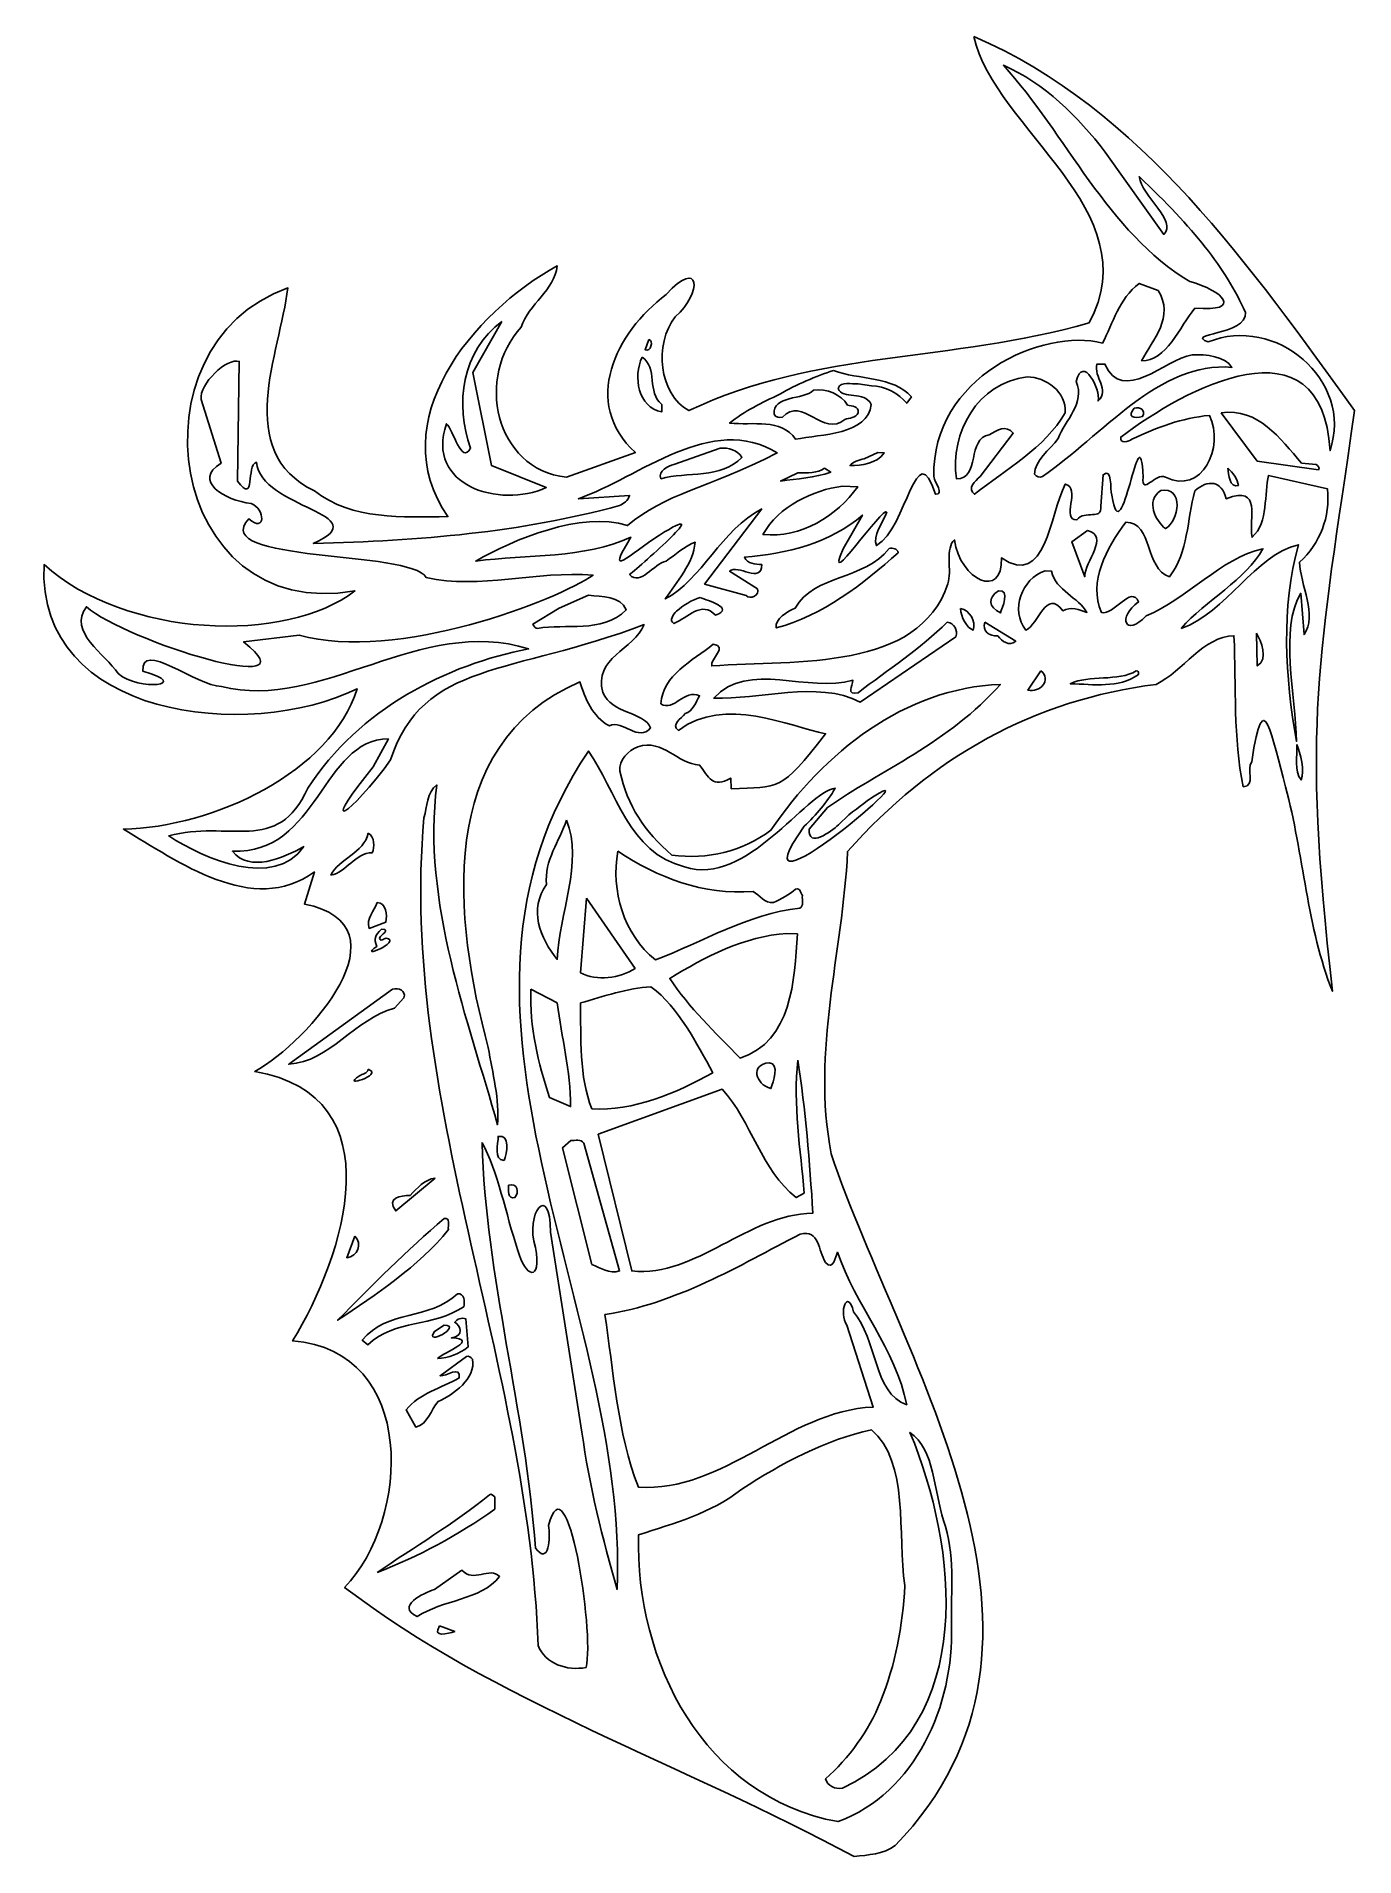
# Model space of a CAD drawing. Header units: centimetres. Extents: x -10.3 to 10, y -14 to 14.1.
import ezdxf

# ---------------------------------------------------------------- set-up
doc = ezdxf.new("R2010")
doc.units = ezdxf.units.CM
doc.header["$MEASUREMENT"] = 0
doc.layers.add('Ebene 1', color=7, linetype='Continuous')

msp = doc.modelspace()

# ---------------------------------------------------------------- linework, layer by layer
at = {"layer": 'Ebene 1'}
for points, knots in [([(4.15798, 14.06144), (6.72845, 12.96416), (8.45566, 10.45718), (10.0203, 8.29818), (10.0203, 8.29818), (9.46912, 4.445), (9.20242, 3.50774), (9.67994, -0.64516), (9.67994, -0.64516), (9.28878, 0.32258), (9.2329, 1.48082), (8.95858, 2.50444), (8.95858, 2.50444), (8.74522, 3.24612), (8.61822, 4.16814), (8.43788, 2.89052), (8.43788, 2.89052), (8.34644, 2.78638), (8.50392, 2.5146), (8.3058, 2.50444), (8.3058, 2.50444), (8.14832, 3.27406), (8.19912, 4.03098), (8.16356, 4.83108), (8.16356, 4.83108), (7.69366, 4.82092), (7.37616, 4.28498), (6.96722, 4.08178), (6.96722, 4.08178), (5.0927, 3.8481), (3.4925, 2.95656), (2.21488, 1.50876), (2.21488, 1.50876), (2.13614, -0.08381), (1.65862, -1.54178), (1.96088, -3.14706), (1.96088, -3.14706), (3.0734, -6.44144), (5.99694, -10.65022), (2.94894, -13.80236), (2.94894, -13.80236), (2.76098, -13.93698), (2.53238, -13.9446), (2.31394, -13.97254), (2.31394, -13.97254), (-0.28956, -12.5603), (-3.23596, -11.5824), (-5.52958, -9.82726), (-5.52958, -9.82726), (-4.51866, -8.78332), (-4.39928, -6.17728), (-6.32968, -6.02996), (-6.32968, -6.02996), (-5.52958, -4.71932), (-4.73456, -2.25044), (-6.91388, -1.88214), (-6.91388, -1.88214), (-6.07568, -1.41732), (-4.51358, 0.37338), (-6.14934, 0.6985), (-6.14934, 0.6985), (-6.14934, 0.6985), (-5.9944, 1.1938), (-5.9944, 1.1938), (-5.9944, 1.1938), (-6.94436, 0.50038), (-8.09498, 1.35636), (-8.93572, 1.85166), (-8.93572, 1.85166), (-7.5438, 1.8796), (-5.73278, 2.73558), (-5.33654, 4.0132), (-5.33654, 4.0132), (-7.01802, 3.19532), (-10.2743, 3.56362), (-10.15746, 5.92582), (-10.15746, 5.92582), (-8.90016, 4.79552), (-6.43128, 4.699), (-5.36956, 5.52196), (-5.36956, 5.52196), (-8.26516, 5.00126), (-8.87984, 9.31418), (-6.40334, 10.18794), (-6.40334, 10.18794), (-6.5278, 9.16685), (-7.24916, 7.67588), (-5.9944, 7.0612), (-5.9944, 7.0612), (-5.40004, 6.60146), (-4.64311, 6.66496), (-3.93954, 6.66496), (-3.93954, 6.66496), (-4.94538, 8.12292), (-3.56616, 9.80948), (-2.25552, 10.52576), (-2.25552, 10.52576), (-2.29362, 10.14984), (-2.69748, 9.94664), (-2.80924, 9.58087), (-2.80924, 9.58087), (-3.51536, 8.83412), (-3.2258, 7.39648), (-2.11328, 7.27202), (-2.11328, 7.27202), (-2.11328, 7.27202), (-1.05156, 7.65048), (-1.05156, 7.65048), (-1.05156, 7.65048), (-1.88976, 8.41755), (-1.3589, 9.49706), (-0.57912, 10.08634), (-0.57912, 10.08634), (-0.05334, 10.66546), (-0.0127, 10.11681), (-0.43942, 9.7409), (-0.43942, 9.7409), (-0.76708, 9.3218), (-0.69342, 8.54964), (-0.2286, 8.29818), (-0.2286, 8.29818), (1.75768, 9.24052), (3.78714, 9.03224), (5.93344, 9.64946), (5.93344, 9.64946), (6.86562, 11.38682), (4.48056, 12.61872), (4.15798, 14.06144)], [0, 0, 0, 0, 0.03125, 0.03125, 0.03125, 0.03125, 0.0625, 0.0625, 0.0625, 0.0625, 0.09375, 0.09375, 0.09375, 0.09375, 0.125, 0.125, 0.125, 0.125, 0.15625, 0.15625, 0.15625, 0.15625, 0.1875, 0.1875, 0.1875, 0.1875, 0.21875, 0.21875, 0.21875, 0.21875, 0.25, 0.25, 0.25, 0.25, 0.28125, 0.28125, 0.28125, 0.28125, 0.3125, 0.3125, 0.3125, 0.3125, 0.34375, 0.34375, 0.34375, 0.34375, 0.375, 0.375, 0.375, 0.375, 0.40625, 0.40625, 0.40625, 0.40625, 0.4375, 0.4375, 0.4375, 0.4375, 0.46875, 0.46875, 0.46875, 0.46875, 0.5, 0.5, 0.5, 0.5, 0.53125, 0.53125, 0.53125, 0.53125, 0.5625, 0.5625, 0.5625, 0.5625, 0.59375, 0.59375, 0.59375, 0.59375, 0.625, 0.625, 0.625, 0.625, 0.65625, 0.65625, 0.65625, 0.65625, 0.6875, 0.6875, 0.6875, 0.6875, 0.71875, 0.71875, 0.71875, 0.71875, 0.75, 0.75, 0.75, 0.75, 0.78125, 0.78125, 0.78125, 0.78125, 0.8125, 0.8125, 0.8125, 0.8125, 0.84375, 0.84375, 0.84375, 0.84375, 0.875, 0.875, 0.875, 0.875, 0.90625, 0.90625, 0.90625, 0.90625, 0.9375, 0.9375, 0.9375, 0.9375, 0.96875, 0.96875, 0.96875, 0.96875, 1, 1, 1, 1]), ([(0.42164, 2.47396), (1.16586, 2.5146), (1.17602, 2.40792), (1.87452, 3.32232), (1.87452, 3.32232), (1.32588, 3.429), (0.32004, 3.9116), (-0.39116, 3.37312), (-0.39116, 3.37312), (-0.51054, 3.46202), (-0.34798, 3.55854), (-0.28448, 3.6322), (-0.28448, 3.6322), (-0.17018, 3.66776), (-0.11938, 3.80492), (-0.0635, 3.90652), (-0.0635, 3.90652), (-0.30226, 4.01828), (-0.46228, 3.64998), (-0.6604, 3.78206), (-0.6604, 3.78206), (-0.63754, 4.22402), (-0.17018, 4.445), (0.14478, 4.699), (0.14478, 4.699), (0.381, 4.67106), (0.09906, 4.47802), (0.12192, 4.36626), (0.12192, 4.36626), (1.45542, 4.4577), (3.30708, 4.28498), (3.7592, 5.63118), (3.7592, 5.63118), (3.8227, 5.82422), (3.71348, 6.18744), (3.8608, 6.30682), (3.8608, 6.30682), (3.94208, 5.68706), (4.61263, 5.38226), (4.58216, 6.02996), (4.58216, 6.02996), (5.27558, 5.5626), (5.3213, 6.6802), (5.56513, 7.16534), (5.56513, 7.16534), (5.81406, 7.112), (5.49148, 6.60654), (5.74548, 6.61416), (5.74548, 6.61416), (5.86486, 6.77926), (6.14426, 6.59638), (6.11124, 6.82752), (6.11124, 6.82752), (6.11124, 6.82752), (6.14934, 7.31012), (6.14934, 7.31012), (6.14934, 7.31012), (6.29158, 7.42442), (6.25602, 7.09422), (6.28142, 6.9977), (6.28142, 6.9977), (6.43382, 5.98932), (6.7183, 8.3947), (6.76402, 7.27202), (6.76402, 7.27202), (6.74116, 6.9723), (6.95452, 7.35076), (7.10946, 7.27202), (7.10946, 7.27202), (7.66572, 6.99262), (8.02386, 7.73176), (7.7851, 8.22452), (7.7851, 8.22452), (7.35838, 8.18134), (6.985, 8.04418), (6.5913, 7.85622), (6.5913, 7.85622), (6.54558, 7.81812), (6.4008, 7.78256), (6.42112, 7.88924), (6.42112, 7.88924), (7.4041, 8.64108), (9.51992, 9.77646), (9.64184, 7.68096), (9.64184, 7.68096), (10.01014, 8.7757), (8.79348, 9.77646), (7.76732, 9.35482), (7.76732, 9.35482), (7.38632, 9.50214), (8.3566, 9.44118), (8.34136, 9.80948), (8.34136, 9.80948), (8.03402, 10.49528), (7.53618, 11.10996), (6.7056, 11.90244), (6.7056, 11.90244), (6.74116, 11.59256), (7.3025, 11.21664), (7.08152, 11.0109), (7.08152, 11.0109), (7.08152, 11.0109), (6.18236, 12.27836), (6.18236, 12.27836), (6.18236, 12.27836), (5.75818, 12.82446), (5.24763, 13.34008), (4.61263, 13.61694), (4.61263, 13.61694), (5.58292, 12.55522), (6.21284, 11.04646), (7.48284, 10.287), (7.48284, 10.287), (8.001, 10.14984), (8.31342, 9.80948), (7.56158, 9.87806), (7.56158, 9.87806), (7.33044, 9.58849), (7.11454, 9.05509), (6.74116, 9.06526), (6.74116, 9.06526), (6.91642, 9.39546), (7.2517, 9.7409), (6.99516, 10.14984), (6.99516, 10.14984), (6.99516, 10.14984), (6.7056, 10.25652), (6.7056, 10.25652), (6.7056, 10.25652), (6.3881, 10.01776), (6.30173, 9.64438), (6.13918, 9.33704), (6.13918, 9.33704), (5.22478, 9.58087), (3.5052, 8.81126), (3.5433, 7.28218), (3.5433, 7.28218), (3.54838, 7.19328), (3.71348, 6.9977), (3.56616, 7.0104), (3.56616, 7.0104), (3.26644, 7.95274), (3.1369, 6.49478), (2.65938, 6.22046), (2.65938, 6.22046), (2.5908, 6.37032), (2.76098, 6.56844), (2.81686, 6.73354), (2.81686, 6.73354), (2.77114, 6.85292), (1.82372, 5.43306), (2.1463, 6.16966), (2.1463, 6.16966), (2.1463, 6.16966), (2.44348, 6.68782), (2.44348, 6.68782), (2.44348, 6.68782), (1.95326, 6.2611), (1.26746, 6.09092), (0.62738, 6.04012), (0.62738, 6.04012), (0.67056, 5.93344), (0.79756, 5.93852), (0.89408, 5.92582), (0.89408, 5.92582), (0.89408, 5.61848), (0.51816, 5.9436), (0.39878, 5.82422), (0.39878, 5.82422), (0.39878, 5.82422), (0.8255, 5.55244), (0.8255, 5.55244), (0.8255, 5.55244), (0.8763, 5.45592), (0.7112, 5.38226), (0.65532, 5.4483), (0.65532, 5.4483), (0.65532, 5.4483), (0.0127, 5.6261), (0.0127, 5.6261), (0.0127, 5.6261), (0.0127, 5.6261), (0.89408, 6.78434), (0.89408, 6.78434), (0.89408, 6.78434), (0.2794, 6.47192), (-0.04064, 5.68198), (-0.59182, 5.3975), (-0.59182, 5.3975), (-0.41656, 5.65912), (-0.16002, 5.9436), (-0.13208, 6.27126), (-0.13208, 6.27126), (-0.30226, 6.20522), (-0.43688, 6.07822), (-0.57912, 5.9817), (-0.57912, 5.9817), (-0.77216, 5.93852), (-0.97028, 5.59054), (-1.143, 5.77342), (-1.143, 5.77342), (-0.95504, 5.92582), (0.22352, 6.94944), (-0.68072, 6.38048), (-0.68072, 6.38048), (-1.143, 6.08584), (-1.53924, 5.67182), (-1.12014, 6.34746), (-1.12014, 6.34746), (-1.8415, 6.01726), (-2.71526, 6.08076), (-3.51028, 5.9817), (-3.51028, 5.9817), (-2.92862, 6.3119), (-1.88976, 6.7564), (-1.17602, 6.5278), (-1.17602, 6.5278), (-0.58674, 7.0231), (0.02032, 7.08914), (1.13284, 7.6454), (1.13284, 7.6454), (0.127, 8.27532), (-0.99314, 7.26694), (-1.9304, 6.94182), (-1.9304, 6.94182), (-1.9304, 6.94182), (-1.143, 6.99262), (-1.143, 6.99262), (-1.143, 6.99262), (-1.15824, 6.9088), (-1.23952, 6.86816), (-1.2954, 6.83514), (-1.2954, 6.83514), (-2.85496, 6.41604), (-4.3434, 6.29666), (-6.01218, 6.25094), (-6.01218, 6.25094), (-4.9911, 6.71068), (-6.82498, 6.78434), (-6.88594, 7.50316), (-6.88594, 7.50316), (-7.05612, 7.46506), (-6.88594, 6.83006), (-7.18058, 7.2136), (-7.18058, 7.2136), (-7.18058, 7.2136), (-7.15264, 9.05509), (-7.15264, 9.05509), (-7.15264, 9.05509), (-7.33552, 9.12114), (-7.77748, 8.70204), (-7.73684, 8.4709), (-7.73684, 8.4709), (-7.73684, 8.4709), (-7.43204, 7.48792), (-7.43204, 7.48792), (-7.43204, 7.48792), (-7.874, 7.22122), (-7.38124, 6.91388), (-6.96722, 6.86816), (-6.96722, 6.86816), (-6.74878, 6.77926), (-6.7437, 6.40842), (-7.00532, 6.6294), (-7.00532, 6.6294), (-7.63524, 5.9436), (-4.51866, 6.1595), (-4.27482, 5.7277), (-4.27482, 5.7277), (-3.44678, 5.53974), (-2.58318, 5.83692), (-1.70434, 5.76326), (-1.70434, 5.76326), (-2.23266, 5.38734), (-4.73456, 4.41198), (-6.22808, 4.84124), (-6.22808, 4.84124), (-6.22808, 4.84124), (-7.08406, 4.73456), (-7.08406, 4.73456), (-7.08406, 4.73456), (-5.9436, 3.83794), (-8.89, 4.73964), (-9.50468, 5.27812), (-9.50468, 5.27812), (-9.7917, 4.88696), (-9.2202, 4.55168), (-9.01446, 4.24688), (-9.01446, 4.24688), (-8.69696, 3.9751), (-7.8613, 4.064), (-8.63346, 4.28498), (-8.63346, 4.28498), (-8.68426, 4.7752), (-7.79526, 4.05384), (-7.42696, 4.04876), (-7.42696, 4.04876), (-5.88264, 3.66014), (-4.36118, 5.15366), (-2.69748, 4.62788), (-2.69748, 4.62788), (-3.94715, 4.38912), (-5.3086, 3.70586), (-6.096, 2.48158), (-6.096, 2.48158), (-6.55828, 1.4478), (-7.3279, 2.00406), (-8.23722, 1.74752), (-8.23722, 1.74752), (-7.68096, 1.3843), (-6.61416, 0.92456), (-6.1595, 1.58242), (-6.1595, 1.58242), (-6.477, 1.40208), (-6.99008, 1.1811), (-7.25678, 1.5113), (-7.25678, 1.5113), (-5.92582, 1.46558), (-5.88264, 3.23596), (-4.85393, 3.24104), (-4.85393, 3.24104), (-4.85393, 3.24104), (-5.08762, 2.80924), (-5.08762, 2.80924), (-5.08762, 2.80924), (-5.84708, 1.89484), (-5.59308, 1.9177), (-4.92252, 2.7813), (-4.92252, 2.7813), (-4.92252, 2.7813), (-4.82092, 2.91846), (-4.82092, 2.91846), (-4.82092, 2.91846), (-4.3307, 4.445), (-2.95402, 4.22402), (-0.91948, 5.00126), (-0.91948, 5.00126), (-1.06934, 4.62026), (-1.70942, 4.48564), (-1.55194, 3.95732), (-1.55194, 3.95732), (-1.42494, 3.6322), (-0.91948, 3.66014), (-0.81788, 3.41122), (-0.81788, 3.41122), (-1.00076, 3.18516), (-1.24968, 3.54076), (-1.45288, 3.44424), (-1.45288, 3.44424), (-1.7145, 3.57632), (-1.8288, 3.87858), (-1.90754, 4.11988), (-1.90754, 4.11988), (-4.14528, 3.1623), (-3.85063, 0.44958), (-3.31724, -1.5113), (-3.31724, -1.5113), (-3.25374, -1.89992), (-3.13944, -2.31902), (-3.175, -2.70002), (-3.175, -2.70002), (-3.61696, -1.11506), (-4.3434, 0.73914), (-4.10971, 2.53238), (-4.10971, 2.53238), (-4.26465, 2.42316), (-4.25704, 2.19202), (-4.30784, 2.02692), (-4.30784, 2.02692), (-4.69391, -2.29108), (-2.69748, -6.38302), (-2.55016, -10.7188), (-2.55016, -10.7188), (-2.44094, -11.00328), (-2.10566, -11.11758), (-1.81102, -11.05916), (-1.81102, -11.05916), (-1.68148, -10.49782), (-2.1082, -7.7978), (-2.39014, -8.87476), (-2.39014, -8.87476), (-2.35712, -9.03986), (-2.37998, -9.50976), (-2.5908, -9.2202), (-2.5908, -9.2202), (-2.7432, -7.11454), (-3.36042, -5.0038), (-3.41376, -2.97687), (-3.41376, -2.97687), (-3.175, -3.39852), (-3.04292, -4.0894), (-2.86766, -4.6228), (-2.86766, -4.6228), (-2.74828, -5.05968), (-2.49174, -5.13588), (-2.5908, -4.58978), (-2.5908, -4.58978), (-2.76098, -4.07162), (-2.3622, -3.56616), (-2.35712, -4.3561), (-2.35712, -4.3561), (-2.35712, -4.3561), (-1.87452, -7.43458), (-1.87452, -7.43458), (-1.87452, -7.43458), (-1.7653, -8.25754), (-1.55194, -9.08558), (-1.3335, -9.85774), (-1.3335, -9.85774), (-1.14046, -5.56514), (-4.48563, -0.92202), (-1.77291, 3.05308), (-1.77291, 3.05308), (-1.35128, 2.45364), (-1.15824, 1.48082), (-0.29464, 1.27254), (-0.29464, 1.27254), (0.6604, 0.9525), (1.5748, 2.42824), (2.02438, 2.48158), (2.02438, 2.48158), (1.89738, 2.26568), (1.73228, 2.07264), (1.54686, 1.89738), (1.54686, 1.89738), (0.33782, 0.19304), (3.76682, 3.12928), (2.52222, 2.29362), (2.52222, 2.29362), (2.36982, 2.17424), (2.2098, 2.06756), (2.07518, 1.9177), (2.07518, 1.9177), (1.9558, 1.8161), (1.60782, 1.5494), (1.62052, 1.85166), (1.62052, 1.85166), (1.62052, 1.85166), (1.905, 2.18694), (1.905, 2.18694), (1.905, 2.18694), (2.69748, 2.74066), (3.78714, 3.19024), (4.56692, 4.08178), (4.56692, 4.08178), (3.09626, 4.0259), (1.8415, 3.03276), (1.03378, 1.83388), (1.03378, 1.83388), (0.58674, 1.50876), (0.0635, 1.37922), (-0.49022, 1.45288), (-0.49022, 1.45288), (-0.9144, 1.8161), (-1.17602, 2.2098), (-1.29032, 2.7432), (-1.29032, 2.7432), (-1.31318, 2.91846), (-1.15824, 3.0607), (-1.016, 3.12166), (-1.016, 3.12166), (-0.61468, 3.24612), (-0.41656, 2.85496), (-0.0635, 2.83972), (-0.0635, 2.83972), (0.07112, 2.65684), (0.13716, 2.46888), (0.41656, 2.63906), (0.41656, 2.63906), (0.41656, 2.63906), (0.42164, 2.47396), (0.42164, 2.47396)], [0, 0, 0, 0, 0.00847458, 0.00847458, 0.00847458, 0.00847458, 0.01694915, 0.01694915, 0.01694915, 0.01694915, 0.02542373, 0.02542373, 0.02542373, 0.02542373, 0.03389831, 0.03389831, 0.03389831, 0.03389831, 0.04237288, 0.04237288, 0.04237288, 0.04237288, 0.05084746, 0.05084746, 0.05084746, 0.05084746, 0.05932203, 0.05932203, 0.05932203, 0.05932203, 0.06779661, 0.06779661, 0.06779661, 0.06779661, 0.07627119, 0.07627119, 0.07627119, 0.07627119, 0.08474576, 0.08474576, 0.08474576, 0.08474576, 0.09322034, 0.09322034, 0.09322034, 0.09322034, 0.10169492, 0.10169492, 0.10169492, 0.10169492, 0.11016949, 0.11016949, 0.11016949, 0.11016949, 0.11864407, 0.11864407, 0.11864407, 0.11864407, 0.12711864, 0.12711864, 0.12711864, 0.12711864, 0.13559322, 0.13559322, 0.13559322, 0.13559322, 0.1440678, 0.1440678, 0.1440678, 0.1440678, 0.15254237, 0.15254237, 0.15254237, 0.15254237, 0.16101695, 0.16101695, 0.16101695, 0.16101695, 0.16949153, 0.16949153, 0.16949153, 0.16949153, 0.1779661, 0.1779661, 0.1779661, 0.1779661, 0.18644068, 0.18644068, 0.18644068, 0.18644068, 0.19491525, 0.19491525, 0.19491525, 0.19491525, 0.20338983, 0.20338983, 0.20338983, 0.20338983, 0.21186441, 0.21186441, 0.21186441, 0.21186441, 0.22033898, 0.22033898, 0.22033898, 0.22033898, 0.22881356, 0.22881356, 0.22881356, 0.22881356, 0.23728814, 0.23728814, 0.23728814, 0.23728814, 0.24576271, 0.24576271, 0.24576271, 0.24576271, 0.25423729, 0.25423729, 0.25423729, 0.25423729, 0.26271186, 0.26271186, 0.26271186, 0.26271186, 0.27118644, 0.27118644, 0.27118644, 0.27118644, 0.27966102, 0.27966102, 0.27966102, 0.27966102, 0.28813559, 0.28813559, 0.28813559, 0.28813559, 0.29661017, 0.29661017, 0.29661017, 0.29661017, 0.30508475, 0.30508475, 0.30508475, 0.30508475, 0.31355932, 0.31355932, 0.31355932, 0.31355932, 0.3220339, 0.3220339, 0.3220339, 0.3220339, 0.33050847, 0.33050847, 0.33050847, 0.33050847, 0.33898305, 0.33898305, 0.33898305, 0.33898305, 0.34745763, 0.34745763, 0.34745763, 0.34745763, 0.3559322, 0.3559322, 0.3559322, 0.3559322, 0.36440678, 0.36440678, 0.36440678, 0.36440678, 0.37288136, 0.37288136, 0.37288136, 0.37288136, 0.38135593, 0.38135593, 0.38135593, 0.38135593, 0.38983051, 0.38983051, 0.38983051, 0.38983051, 0.39830508, 0.39830508, 0.39830508, 0.39830508, 0.40677966, 0.40677966, 0.40677966, 0.40677966, 0.41525424, 0.41525424, 0.41525424, 0.41525424, 0.42372881, 0.42372881, 0.42372881, 0.42372881, 0.43220339, 0.43220339, 0.43220339, 0.43220339, 0.44067797, 0.44067797, 0.44067797, 0.44067797, 0.44915254, 0.44915254, 0.44915254, 0.44915254, 0.45762712, 0.45762712, 0.45762712, 0.45762712, 0.46610169, 0.46610169, 0.46610169, 0.46610169, 0.47457627, 0.47457627, 0.47457627, 0.47457627, 0.48305085, 0.48305085, 0.48305085, 0.48305085, 0.49152542, 0.49152542, 0.49152542, 0.49152542, 0.5, 0.5, 0.5, 0.5, 0.50847458, 0.50847458, 0.50847458, 0.50847458, 0.51694915, 0.51694915, 0.51694915, 0.51694915, 0.52542373, 0.52542373, 0.52542373, 0.52542373, 0.53389831, 0.53389831, 0.53389831, 0.53389831, 0.54237288, 0.54237288, 0.54237288, 0.54237288, 0.55084746, 0.55084746, 0.55084746, 0.55084746, 0.55932203, 0.55932203, 0.55932203, 0.55932203, 0.56779661, 0.56779661, 0.56779661, 0.56779661, 0.57627119, 0.57627119, 0.57627119, 0.57627119, 0.58474576, 0.58474576, 0.58474576, 0.58474576, 0.59322034, 0.59322034, 0.59322034, 0.59322034, 0.60169492, 0.60169492, 0.60169492, 0.60169492, 0.61016949, 0.61016949, 0.61016949, 0.61016949, 0.61864407, 0.61864407, 0.61864407, 0.61864407, 0.62711864, 0.62711864, 0.62711864, 0.62711864, 0.63559322, 0.63559322, 0.63559322, 0.63559322, 0.6440678, 0.6440678, 0.6440678, 0.6440678, 0.65254237, 0.65254237, 0.65254237, 0.65254237, 0.66101695, 0.66101695, 0.66101695, 0.66101695, 0.66949153, 0.66949153, 0.66949153, 0.66949153, 0.6779661, 0.6779661, 0.6779661, 0.6779661, 0.68644068, 0.68644068, 0.68644068, 0.68644068, 0.69491525, 0.69491525, 0.69491525, 0.69491525, 0.70338983, 0.70338983, 0.70338983, 0.70338983, 0.71186441, 0.71186441, 0.71186441, 0.71186441, 0.72033898, 0.72033898, 0.72033898, 0.72033898, 0.72881356, 0.72881356, 0.72881356, 0.72881356, 0.73728814, 0.73728814, 0.73728814, 0.73728814, 0.74576271, 0.74576271, 0.74576271, 0.74576271, 0.75423729, 0.75423729, 0.75423729, 0.75423729, 0.76271186, 0.76271186, 0.76271186, 0.76271186, 0.77118644, 0.77118644, 0.77118644, 0.77118644, 0.77966102, 0.77966102, 0.77966102, 0.77966102, 0.78813559, 0.78813559, 0.78813559, 0.78813559, 0.79661017, 0.79661017, 0.79661017, 0.79661017, 0.80508475, 0.80508475, 0.80508475, 0.80508475, 0.81355932, 0.81355932, 0.81355932, 0.81355932, 0.8220339, 0.8220339, 0.8220339, 0.8220339, 0.83050847, 0.83050847, 0.83050847, 0.83050847, 0.83898305, 0.83898305, 0.83898305, 0.83898305, 0.84745763, 0.84745763, 0.84745763, 0.84745763, 0.8559322, 0.8559322, 0.8559322, 0.8559322, 0.86440678, 0.86440678, 0.86440678, 0.86440678, 0.87288136, 0.87288136, 0.87288136, 0.87288136, 0.88135593, 0.88135593, 0.88135593, 0.88135593, 0.88983051, 0.88983051, 0.88983051, 0.88983051, 0.89830508, 0.89830508, 0.89830508, 0.89830508, 0.90677966, 0.90677966, 0.90677966, 0.90677966, 0.91525424, 0.91525424, 0.91525424, 0.91525424, 0.92372881, 0.92372881, 0.92372881, 0.92372881, 0.93220339, 0.93220339, 0.93220339, 0.93220339, 0.94067797, 0.94067797, 0.94067797, 0.94067797, 0.94915254, 0.94915254, 0.94915254, 0.94915254, 0.95762712, 0.95762712, 0.95762712, 0.95762712, 0.96610169, 0.96610169, 0.96610169, 0.96610169, 0.97457627, 0.97457627, 0.97457627, 0.97457627, 0.98305085, 0.98305085, 0.98305085, 0.98305085, 0.99152542, 0.99152542, 0.99152542, 0.99152542, 1, 1, 1, 1]), ([(-3.10642, 9.67232), (-3.72618, 9.2202), (-3.83286, 8.3947), (-3.58902, 7.71906), (-3.58902, 7.71906), (-3.73125, 7.45744), (-3.85572, 8.00353), (-3.9624, 8.09498), (-3.9624, 8.09498), (-4.28752, 7.13994), (-3.14706, 6.78942), (-2.4257, 7.112), (-2.4257, 7.112), (-2.4257, 7.112), (-3.26644, 7.45236), (-3.26644, 7.45236), (-3.26644, 7.45236), (-3.26644, 7.45236), (-3.55346, 8.88492), (-3.55346, 8.88492), (-3.55346, 8.88492), (-3.55346, 8.88492), (-3.10642, 9.67232), (-3.10642, 9.67232)], [0, 0, 0, 0, 0.16666667, 0.16666667, 0.16666667, 0.16666667, 0.33333333, 0.33333333, 0.33333333, 0.33333333, 0.5, 0.5, 0.5, 0.5, 0.66666667, 0.66666667, 0.66666667, 0.66666667, 0.83333333, 0.83333333, 0.83333333, 0.83333333, 1, 1, 1, 1]), ([(-0.84582, 9.39546), (-0.84582, 9.39546), (-0.90424, 9.23544), (-0.90424, 9.23544), (-0.90424, 9.23544), (-0.81788, 9.1948), (-0.76708, 9.37259), (-0.84582, 9.39546)], [0, 0, 0, 0, 0.5, 0.5, 0.5, 0.5, 1, 1, 1, 1]), ([(-0.94742, 9.12368), (-1.0922, 8.81634), (-1.01092, 8.34898), (-0.6477, 8.27786), (-0.6477, 8.27786), (-0.6477, 8.27786), (-0.6477, 8.3947), (-0.6477, 8.3947), (-0.6477, 8.3947), (-0.8763, 8.57758), (-0.70612, 8.95603), (-0.94742, 9.12368)], [0, 0, 0, 0, 0.33333333, 0.33333333, 0.33333333, 0.33333333, 0.66666667, 0.66666667, 0.66666667, 0.66666667, 1, 1, 1, 1]), ([(7.5184, 9.15669), (7.72668, 9.16685), (8.0391, 9.13384), (8.13054, 8.96366), (8.13054, 8.96366), (7.0231, 9.07034), (6.1214, 7.90702), (5.21716, 7.28218), (5.21716, 7.28218), (5.1689, 7.25932), (5.1181, 7.2771), (5.0927, 7.31774), (5.0927, 7.31774), (5.0927, 7.53364), (5.32638, 7.69112), (5.45591, 7.86638), (5.45591, 7.86638), (5.56513, 8.15594), (5.87755, 8.41248), (5.73532, 8.74776), (5.73532, 8.74776), (5.83184, 9.16685), (6.11632, 8.6233), (6.0706, 8.44804), (6.0706, 8.44804), (6.26364, 8.61822), (5.99694, 8.81634), (6.05282, 9.01446), (6.05282, 9.01446), (6.05282, 9.01446), (6.17728, 9.01446), (6.17728, 9.01446), (6.17728, 9.01446), (6.44398, 8.38454), (7.10184, 9.08812), (7.5184, 9.15669)], [0, 0, 0, 0, 0.11111111, 0.11111111, 0.11111111, 0.11111111, 0.22222222, 0.22222222, 0.22222222, 0.22222222, 0.33333333, 0.33333333, 0.33333333, 0.33333333, 0.44444444, 0.44444444, 0.44444444, 0.44444444, 0.55555556, 0.55555556, 0.55555556, 0.55555556, 0.66666667, 0.66666667, 0.66666667, 0.66666667, 0.77777778, 0.77777778, 0.77777778, 0.77777778, 0.88888889, 0.88888889, 0.88888889, 0.88888889, 1, 1, 1, 1]), ([(1.99898, 8.91794), (1.73228, 8.8265), (1.4224, 8.70204), (1.17094, 8.54964), (1.17094, 8.54964), (0.90424, 8.42263), (0.61468, 8.28802), (0.39878, 8.10513), (0.39878, 8.10513), (0.75184, 8.06704), (1.1938, 8.18642), (1.41478, 7.85622), (1.41478, 7.85622), (1.80086, 7.93496), (2.53238, 7.9248), (2.5781, 8.3947), (2.5781, 8.3947), (2.47142, 8.61568), (2.14122, 8.45312), (2.06756, 8.64108), (2.06756, 8.64108), (2.11328, 8.76554), (2.27838, 8.69188), (2.3749, 8.7122), (2.3749, 8.7122), (2.3749, 8.7122), (2.58064, 8.67918), (2.58064, 8.67918), (2.58064, 8.67918), (2.78892, 8.68426), (3.0099, 8.5598), (3.1242, 8.41248), (3.1242, 8.41248), (3.1242, 8.41248), (3.19786, 8.509), (3.19786, 8.509), (3.19786, 8.509), (2.91338, 8.83412), (2.3876, 8.76554), (1.99898, 8.91794)], [0, 0, 0, 0, 0.1, 0.1, 0.1, 0.1, 0.2, 0.2, 0.2, 0.2, 0.3, 0.3, 0.3, 0.3, 0.4, 0.4, 0.4, 0.4, 0.5, 0.5, 0.5, 0.5, 0.6, 0.6, 0.6, 0.6, 0.7, 0.7, 0.7, 0.7, 0.8, 0.8, 0.8, 0.8, 0.9, 0.9, 0.9, 0.9, 1, 1, 1, 1]), ([(4.98094, 8.81634), (5.26542, 8.81634), (5.59308, 8.58266), (5.56513, 8.26516), (5.56513, 8.26516), (5.24763, 7.71906), (4.65074, 7.3914), (4.16814, 7.0104), (4.16814, 7.0104), (4.05384, 7.09676), (4.17576, 7.21614), (4.2545, 7.28218), (4.2545, 7.28218), (4.2545, 7.28218), (4.76504, 7.95274), (4.76504, 7.95274), (4.76504, 7.95274), (4.65582, 8.08482), (4.51358, 7.99845), (4.39673, 7.9248), (4.39673, 7.9248), (4.04876, 7.87908), (4.25958, 7.23646), (3.89128, 7.24916), (3.89128, 7.24916), (3.78968, 7.95782), (4.21386, 8.7249), (4.98094, 8.81634)], [0, 0, 0, 0, 0.14285714, 0.14285714, 0.14285714, 0.14285714, 0.28571429, 0.28571429, 0.28571429, 0.28571429, 0.42857143, 0.42857143, 0.42857143, 0.42857143, 0.57142857, 0.57142857, 0.57142857, 0.57142857, 0.71428571, 0.71428571, 0.71428571, 0.71428571, 0.85714286, 0.85714286, 0.85714286, 0.85714286, 1, 1, 1, 1]), ([(1.6891, 8.6106), (1.89738, 8.64108), (2.1082, 8.55472), (2.21488, 8.37946), (2.21488, 8.37946), (2.27838, 8.37438), (2.39268, 8.36676), (2.3749, 8.26516), (2.3749, 8.26516), (2.34696, 8.18134), (2.23774, 8.18642), (2.1717, 8.16356), (2.1717, 8.16356), (1.8415, 7.874), (1.51892, 8.53185), (1.21158, 8.19658), (1.21158, 8.19658), (1.16078, 8.1915), (1.10998, 8.1915), (1.08204, 8.2423), (1.08204, 8.2423), (1.05918, 8.53694), (1.52908, 8.4582), (1.6891, 8.6106)], [0, 0, 0, 0, 0.16666667, 0.16666667, 0.16666667, 0.16666667, 0.33333333, 0.33333333, 0.33333333, 0.33333333, 0.5, 0.5, 0.5, 0.5, 0.66666667, 0.66666667, 0.66666667, 0.66666667, 0.83333333, 0.83333333, 0.83333333, 0.83333333, 1, 1, 1, 1]), ([(6.62685, 8.33374), (6.72337, 8.36168), (6.80212, 8.3058), (6.7564, 8.20927), (6.7564, 8.20927), (6.62177, 8.16356), (6.51255, 8.20927), (6.62685, 8.33374)], [0, 0, 0, 0, 0.5, 0.5, 0.5, 0.5, 1, 1, 1, 1]), ([(7.96544, 8.26516), (7.96544, 8.26516), (8.5217, 7.52094), (8.5217, 7.52094), (8.5217, 7.52094), (8.5217, 7.52094), (9.46404, 7.38632), (9.46404, 7.38632), (9.46404, 7.38632), (9.49198, 7.41934), (9.45388, 7.44728), (9.43102, 7.47014), (9.43102, 7.47014), (9.43102, 7.47014), (9.20496, 7.48792), (9.20496, 7.48792), (9.20496, 7.48792), (8.86714, 7.874), (8.54456, 8.33882), (7.96544, 8.26516)], [0, 0, 0, 0, 0.2, 0.2, 0.2, 0.2, 0.4, 0.4, 0.4, 0.4, 0.6, 0.6, 0.6, 0.6, 0.8, 0.8, 0.8, 0.8, 1, 1, 1, 1]), ([(0.25146, 7.71906), (0.381, 7.73176), (0.52578, 7.68604), (0.58674, 7.57682), (0.58674, 7.57682), (0.26924, 7.24408), (-0.26162, 7.35838), (-0.6604, 7.24916), (-0.6604, 7.24916), (-0.70612, 7.37362), (-0.5461, 7.4422), (-0.45974, 7.47014), (-0.45974, 7.47014), (-0.45974, 7.47014), (0.25146, 7.71906), (0.25146, 7.71906)], [0, 0, 0, 0, 0.25, 0.25, 0.25, 0.25, 0.5, 0.5, 0.5, 0.5, 0.75, 0.75, 0.75, 0.75, 1, 1, 1, 1]), ([(2.68224, 7.65048), (2.68224, 7.65048), (2.47142, 7.5565), (2.47142, 7.5565), (2.47142, 7.5565), (2.39268, 7.5438), (2.29108, 7.50316), (2.25044, 7.45236), (2.25044, 7.45236), (2.43078, 7.45236), (2.66446, 7.48284), (2.77876, 7.6454), (2.77876, 7.6454), (2.77876, 7.6454), (2.68224, 7.65048), (2.68224, 7.65048)], [0, 0, 0, 0, 0.25, 0.25, 0.25, 0.25, 0.5, 0.5, 0.5, 0.5, 0.75, 0.75, 0.75, 0.75, 1, 1, 1, 1]), ([(1.85928, 7.40918), (1.75768, 7.33298), (1.59004, 7.33552), (1.45034, 7.3406), (1.45034, 7.3406), (1.45034, 7.3406), (1.18364, 7.2136), (1.18364, 7.2136), (1.18364, 7.2136), (1.43764, 7.24408), (1.70942, 7.26186), (1.9558, 7.35076), (1.9558, 7.35076), (1.9558, 7.35076), (1.85928, 7.40918), (1.85928, 7.40918)], [0, 0, 0, 0, 0.25, 0.25, 0.25, 0.25, 0.5, 0.5, 0.5, 0.5, 0.75, 0.75, 0.75, 0.75, 1, 1, 1, 1]), ([(7.34822, 4.94284), (8.04672, 5.18414), (8.4836, 6.08076), (9.1567, 6.23316), (9.1567, 6.23316), (8.88492, 5.27304), (8.9535, 4.18846), (9.12368, 3.20294), (9.12368, 3.20294), (9.1186, 3.89382), (8.85698, 4.95046), (9.19226, 5.48386), (9.19226, 5.48386), (9.19226, 5.48386), (9.24306, 4.84886), (9.24306, 4.84886), (9.24306, 4.84886), (9.45388, 5.1435), (9.1821, 5.61848), (9.17448, 5.96138), (9.17448, 5.96138), (9.49198, 6.2611), (9.64692, 6.65734), (9.6012, 7.09422), (9.6012, 7.09422), (9.6012, 7.09422), (8.69696, 7.29996), (8.69696, 7.29996), (8.69696, 7.29996), (8.62584, 7.02056), (8.69696, 6.5786), (8.44296, 6.34746), (8.44296, 6.34746), (8.37946, 6.63702), (8.60806, 7.15264), (8.04418, 6.94182), (8.04418, 6.94182), (7.97814, 7.21614), (7.75716, 7.24408), (7.56158, 7.0612), (7.56158, 7.0612), (7.43712, 6.61924), (7.46506, 6.11886), (7.17042, 5.7404), (7.17042, 5.7404), (6.78688, 5.85724), (6.9215, 6.5786), (6.49732, 6.5786), (6.49732, 6.5786), (6.20013, 6.17728), (5.9182, 5.6642), (6.1214, 5.18922), (6.1214, 5.18922), (6.31952, 5.13842), (6.58114, 5.62102), (6.69544, 5.35178), (6.69544, 5.35178), (6.36524, 5.12064), (6.48462, 4.79044), (6.81228, 5.13842), (6.81228, 5.13842), (7.44474, 5.3975), (7.96544, 6.02996), (8.60806, 6.16966), (8.60806, 6.16966), (8.3566, 5.69468), (7.7216, 5.37464), (7.34822, 4.94284)], [0, 0, 0, 0, 0.05882353, 0.05882353, 0.05882353, 0.05882353, 0.11764706, 0.11764706, 0.11764706, 0.11764706, 0.17647059, 0.17647059, 0.17647059, 0.17647059, 0.23529412, 0.23529412, 0.23529412, 0.23529412, 0.29411765, 0.29411765, 0.29411765, 0.29411765, 0.35294118, 0.35294118, 0.35294118, 0.35294118, 0.41176471, 0.41176471, 0.41176471, 0.41176471, 0.47058824, 0.47058824, 0.47058824, 0.47058824, 0.52941176, 0.52941176, 0.52941176, 0.52941176, 0.58823529, 0.58823529, 0.58823529, 0.58823529, 0.64705882, 0.64705882, 0.64705882, 0.64705882, 0.70588235, 0.70588235, 0.70588235, 0.70588235, 0.76470588, 0.76470588, 0.76470588, 0.76470588, 0.82352941, 0.82352941, 0.82352941, 0.82352941, 0.88235294, 0.88235294, 0.88235294, 0.88235294, 0.94117647, 0.94117647, 0.94117647, 0.94117647, 1, 1, 1, 1]), ([(8.06704, 7.40918), (8.08482, 7.31774), (8.0899, 7.10692), (8.23214, 7.14248), (8.23214, 7.14248), (8.22198, 7.239), (8.14324, 7.35076), (8.06704, 7.40918)], [0, 0, 0, 0, 0.5, 0.5, 0.5, 0.5, 1, 1, 1, 1]), ([(2.13614, 7.13486), (1.68148, 7.0739), (1.14808, 6.82244), (0.91186, 6.39064), (0.91186, 6.39064), (1.49352, 6.32968), (2.04978, 6.67512), (2.36982, 7.1247), (2.36982, 7.1247), (2.36982, 7.1247), (2.13614, 7.13486), (2.13614, 7.13486)], [0, 0, 0, 0, 0.33333333, 0.33333333, 0.33333333, 0.33333333, 0.66666667, 0.66666667, 0.66666667, 0.66666667, 1, 1, 1, 1]), ([(7.0358, 7.06628), (6.79704, 6.91388), (6.95706, 6.5913), (7.10946, 6.48208), (7.10946, 6.48208), (7.32536, 6.5913), (7.39394, 7.13994), (7.0358, 7.06628)], [0, 0, 0, 0, 0.5, 0.5, 0.5, 0.5, 1, 1, 1, 1]), ([(5.91058, 6.44906), (5.91058, 6.44906), (5.66673, 6.27888), (5.66673, 6.27888), (5.66673, 6.27888), (5.66673, 6.27888), (5.86486, 5.7404), (5.86486, 5.7404), (5.86486, 5.7404), (5.86486, 5.97154), (6.25094, 6.36778), (5.91058, 6.44906)], [0, 0, 0, 0, 0.33333333, 0.33333333, 0.33333333, 0.33333333, 0.66666667, 0.66666667, 0.66666667, 0.66666667, 1, 1, 1, 1]), ([(2.85242, 6.17474), (2.91338, 6.18744), (2.98196, 6.17474), (2.99212, 6.1087), (2.99212, 6.1087), (2.45872, 5.63118), (1.81864, 5.1308), (1.11506, 4.95046), (1.11506, 4.95046), (1.09728, 5.0927), (1.28524, 5.207), (1.4097, 5.2578), (1.4097, 5.2578), (1.69418, 5.7785), (2.48158, 5.68198), (2.85242, 6.17474)], [0, 0, 0, 0, 0.25, 0.25, 0.25, 0.25, 0.5, 0.5, 0.5, 0.5, 0.75, 0.75, 0.75, 0.75, 1, 1, 1, 1]), ([(5.2578, 5.8293), (4.8895, 5.70992), (4.71931, 5.22732), (4.95808, 4.91744), (4.95808, 4.91744), (5.16128, 5.00126), (5.26542, 5.57022), (5.52958, 5.21208), (5.52958, 5.21208), (5.64896, 5.29082), (5.78612, 5.22732), (5.90042, 5.18922), (5.90042, 5.18922), (5.77595, 5.41528), (5.41782, 5.52958), (5.35431, 5.82422), (5.35431, 5.82422), (5.35431, 5.82422), (5.2578, 5.8293), (5.2578, 5.8293)], [0, 0, 0, 0, 0.2, 0.2, 0.2, 0.2, 0.4, 0.4, 0.4, 0.4, 0.6, 0.6, 0.6, 0.6, 0.8, 0.8, 0.8, 0.8, 1, 1, 1, 1]), ([(-1.77291, 5.45592), (-1.57226, 5.42544), (-1.2827, 5.4483), (-1.1938, 5.22732), (-1.1938, 5.22732), (-1.57988, 4.85902), (-2.12344, 5.02412), (-2.56032, 4.94284), (-2.56032, 4.94284), (-2.5908, 4.94538), (-2.61874, 4.97332), (-2.6289, 5.01142), (-2.6289, 5.01142), (-2.6289, 5.01142), (-2.22504, 5.2578), (-2.22504, 5.2578), (-2.22504, 5.2578), (-2.22504, 5.2578), (-1.77291, 5.45592), (-1.77291, 5.45592)], [0, 0, 0, 0, 0.2, 0.2, 0.2, 0.2, 0.4, 0.4, 0.4, 0.4, 0.6, 0.6, 0.6, 0.6, 0.8, 0.8, 0.8, 0.8, 1, 1, 1, 1]), ([(-0.05334, 5.42036), (0.0635, 5.36956), (0.48514, 5.2578), (0.18288, 5.14858), (0.18288, 5.14858), (-0.03556, 5.37718), (-0.24638, 5.10794), (-0.45974, 5.01904), (-0.45974, 5.01904), (-0.54102, 5.06476), (-0.46736, 5.15874), (-0.42164, 5.207), (-0.42164, 5.207), (-0.3175, 5.30098), (-0.1778, 5.38226), (-0.05334, 5.42036)], [0, 0, 0, 0, 0.25, 0.25, 0.25, 0.25, 0.5, 0.5, 0.5, 0.5, 0.75, 0.75, 0.75, 0.75, 1, 1, 1, 1]), ([(4.53644, 5.52196), (4.3688, 5.41528), (4.38404, 5.27304), (4.56692, 5.1816), (4.56692, 5.1816), (4.58978, 5.25526), (4.72948, 5.55244), (4.53644, 5.52196)], [0, 0, 0, 0, 0.5, 0.5, 0.5, 0.5, 1, 1, 1, 1]), ([(3.95224, 5.25018), (3.95986, 5.12572), (4.04368, 4.94538), (4.15036, 4.91744), (4.15036, 4.91744), (4.19099, 5.05206), (4.09448, 5.22732), (3.95224, 5.25018)], [0, 0, 0, 0, 0.5, 0.5, 0.5, 0.5, 1, 1, 1, 1]), ([(3.74904, 5.0419), (3.33502, 4.62534), (2.83464, 4.30784), (2.3749, 3.9497), (2.3749, 3.9497), (2.19202, 3.91668), (2.28346, 4.05384), (2.29616, 4.14528), (2.29616, 4.14528), (1.62052, 3.93954), (0.68326, 4.4577), (0.15494, 3.87096), (0.15494, 3.87096), (0.84328, 3.83794), (1.75006, 4.15036), (2.41046, 3.81), (2.41046, 3.81), (2.41046, 3.81), (3.87858, 4.8133), (3.87858, 4.8133), (3.87858, 4.8133), (3.91922, 4.92252), (3.85572, 5.01904), (3.74904, 5.0419)], [0, 0, 0, 0, 0.16666667, 0.16666667, 0.16666667, 0.16666667, 0.33333333, 0.33333333, 0.33333333, 0.33333333, 0.5, 0.5, 0.5, 0.5, 0.66666667, 0.66666667, 0.66666667, 0.66666667, 0.83333333, 0.83333333, 0.83333333, 0.83333333, 1, 1, 1, 1]), ([(4.32816, 5.0419), (4.28751, 4.89458), (4.39419, 4.82092), (4.52628, 4.83108), (4.52628, 4.83108), (4.59486, 4.74472), (4.70154, 4.6609), (4.80314, 4.74472), (4.80314, 4.74472), (4.80314, 4.74472), (4.32816, 5.0419), (4.32816, 5.0419)], [0, 0, 0, 0, 0.33333333, 0.33333333, 0.33333333, 0.33333333, 0.66666667, 0.66666667, 0.66666667, 0.66666667, 1, 1, 1, 1]), ([(8.51154, 4.87172), (8.51154, 4.87172), (8.5217, 4.36626), (8.5217, 4.36626), (8.5217, 4.36626), (8.70458, 4.47802), (8.5725, 4.74472), (8.51154, 4.87172)], [0, 0, 0, 0, 0.5, 0.5, 0.5, 0.5, 1, 1, 1, 1]), ([(5.18922, 4.29006), (5.18922, 4.29006), (4.9911, 3.99034), (4.9911, 3.99034), (4.9911, 3.99034), (5.17398, 3.9497), (5.36702, 4.15036), (5.18922, 4.29006)], [0, 0, 0, 0, 0.5, 0.5, 0.5, 0.5, 1, 1, 1, 1]), ([(6.65988, 4.29006), (6.37794, 4.11988), (5.93344, 4.23418), (5.64388, 4.09194), (5.64388, 4.09194), (6.01472, 4.08178), (6.3754, 4.01828), (6.68782, 4.2291), (6.68782, 4.2291), (6.7056, 4.24688), (6.69544, 4.2926), (6.65988, 4.29006)], [0, 0, 0, 0, 0.33333333, 0.33333333, 0.33333333, 0.33333333, 0.66666667, 0.66666667, 0.66666667, 0.66666667, 1, 1, 1, 1]), ([(9.12876, 3.15722), (9.14654, 2.97942), (9.08304, 2.7432), (9.19734, 2.61112), (9.19734, 2.61112), (9.25576, 2.75336), (9.19226, 3.01498), (9.12876, 3.15722)], [0, 0, 0, 0, 0.5, 0.5, 0.5, 0.5, 1, 1, 1, 1]), ([(-2.11328, 1.99136), (-2.21996, 1.6637), (-2.45872, 1.37414), (-2.42062, 0.99822), (-2.42062, 0.99822), (-2.69748, 0.62484), (-2.52222, 0.17018), (-2.25552, -0.15494), (-2.25552, -0.15494), (-2.23266, 0.5461), (-1.84658, 1.34112), (-2.11328, 1.99136)], [0, 0, 0, 0, 0.33333333, 0.33333333, 0.33333333, 0.33333333, 0.66666667, 0.66666667, 0.66666667, 0.66666667, 1, 1, 1, 1]), ([(-5.16636, 1.78816), (-5.22986, 1.48844), (-5.62102, 1.39192), (-5.7404, 1.14554), (-5.7404, 1.14554), (-5.50164, 1.1811), (-5.36956, 1.48844), (-5.10286, 1.48844), (-5.10286, 1.48844), (-5.06476, 1.57226), (-5.06476, 1.73736), (-5.16636, 1.78816)], [0, 0, 0, 0, 0.33333333, 0.33333333, 0.33333333, 0.33333333, 0.66666667, 0.66666667, 0.66666667, 0.66666667, 1, 1, 1, 1]), ([(-1.32334, 1.5113), (-1.43002, 0.90424), (-1.23698, 0.23368), (-0.74422, -0.16256), (-0.74422, -0.16256), (-0.0127, 0.1143), (0.6731, 0.5461), (1.47828, 0.635), (1.47828, 0.635), (1.54686, 0.67056), (1.5113, 0.75946), (1.51892, 0.82804), (1.51892, 0.82804), (1.48844, 0.86868), (1.48844, 0.9525), (1.41478, 0.92964), (1.41478, 0.92964), (1.31318, 0.84074), (1.1938, 0.77724), (1.07442, 0.72136), (1.07442, 0.72136), (0.93726, 0.6985), (0.8636, 0.83566), (0.762, 0.89154), (0.762, 0.89154), (-0.0127, 0.83566), (-0.70612, 1.10236), (-1.32334, 1.5113)], [0, 0, 0, 0, 0.14285714, 0.14285714, 0.14285714, 0.14285714, 0.28571429, 0.28571429, 0.28571429, 0.28571429, 0.42857143, 0.42857143, 0.42857143, 0.42857143, 0.57142857, 0.57142857, 0.57142857, 0.57142857, 0.71428571, 0.71428571, 0.71428571, 0.71428571, 0.85714286, 0.85714286, 0.85714286, 0.85714286, 1, 1, 1, 1]), ([(-5.0292, 0.72136), (-5.07492, 0.59182), (-5.20192, 0.47244), (-5.15366, 0.32258), (-5.15366, 0.32258), (-5.15366, 0.32258), (-4.89458, 0.42164), (-4.89458, 0.42164), (-4.89458, 0.42164), (-4.87172, 0.52832), (-4.8895, 0.72136), (-5.0292, 0.72136)], [0, 0, 0, 0, 0.33333333, 0.33333333, 0.33333333, 0.33333333, 0.66666667, 0.66666667, 0.66666667, 0.66666667, 1, 1, 1, 1]), ([(-1.80594, 0.78994), (-1.80594, 0.78994), (-1.89738, -0.36068), (-1.89738, -0.36068), (-1.89738, -0.36068), (-1.64592, -0.49022), (-1.29032, -0.44704), (-1.05664, -0.29209), (-1.05664, -0.29209), (-1.05664, -0.29209), (-1.80594, 0.78994), (-1.80594, 0.78994)], [0, 0, 0, 0, 0.33333333, 0.33333333, 0.33333333, 0.33333333, 0.66666667, 0.66666667, 0.66666667, 0.66666667, 1, 1, 1, 1]), ([(-4.96062, 0.31242), (-5.06476, 0.2032), (-5.08762, 0.17018), (-5.03174, 0.04572), (-5.03174, 0.04572), (-5.34924, -0.16764), (-4.63295, 0.11938), (-4.8895, 0.17526), (-4.8895, 0.17526), (-4.92252, 0.1651), (-4.98348, 0.10668), (-4.9911, 0.17526), (-4.9911, 0.17526), (-4.97332, 0.23368), (-4.80822, 0.30226), (-4.96062, 0.31242)], [0, 0, 0, 0, 0.25, 0.25, 0.25, 0.25, 0.5, 0.5, 0.5, 0.5, 0.75, 0.75, 0.75, 0.75, 1, 1, 1, 1]), ([(1.28016, 0.24383), (0.63754, 0.21082), (0.00254, -0.127), (-0.52324, -0.44704), (-0.52324, -0.44704), (-0.2286, -0.89916), (0.1778, -1.27508), (0.5588, -1.6764), (0.5588, -1.6764), (1.3589, -1.41478), (1.397, -0.47498), (1.44272, 0.23875), (1.44272, 0.23875), (1.44272, 0.23875), (1.28016, 0.24383), (1.28016, 0.24383)], [0, 0, 0, 0, 0.25, 0.25, 0.25, 0.25, 0.5, 0.5, 0.5, 0.5, 0.75, 0.75, 0.75, 0.75, 1, 1, 1, 1]), ([(-4.79043, -0.61467), (-4.79043, -0.61467), (-6.3881, -1.76784), (-6.3881, -1.76784), (-6.3881, -1.76784), (-5.75818, -1.73482), (-5.36956, -1.06426), (-4.7625, -0.90678), (-4.7625, -0.90678), (-4.7625, -0.90678), (-4.61518, -0.74676), (-4.61518, -0.74676), (-4.61518, -0.74676), (-4.58215, -0.63246), (-4.69391, -0.58674), (-4.79043, -0.61467)], [0, 0, 0, 0, 0.25, 0.25, 0.25, 0.25, 0.5, 0.5, 0.5, 0.5, 0.75, 0.75, 0.75, 0.75, 1, 1, 1, 1]), ([(-2.66192, -0.61467), (-2.68478, -1.20142), (-2.55016, -1.74498), (-2.3749, -2.28346), (-2.3749, -2.28346), (-2.3749, -2.28346), (-2.04978, -2.42062), (-2.04978, -2.42062), (-2.04978, -2.42062), (-2.04978, -1.87706), (-2.18694, -1.35382), (-2.25552, -0.82549), (-2.25552, -0.82549), (-2.25552, -0.82549), (-2.66192, -0.61467), (-2.66192, -0.61467)], [0, 0, 0, 0, 0.25, 0.25, 0.25, 0.25, 0.5, 0.5, 0.5, 0.5, 0.75, 0.75, 0.75, 0.75, 1, 1, 1, 1]), ([(-0.8128, -0.57658), (-1.17094, -0.59944), (-1.54432, -0.71881), (-1.89738, -0.82549), (-1.89738, -0.82549), (-1.88976, -1.33604), (-1.92024, -1.97358), (-1.72212, -2.45364), (-1.72212, -2.45364), (-1.08966, -2.49936), (-0.42672, -2.21234), (0.1397, -1.89992), (0.1397, -1.89992), (-0.10922, -1.45034), (-0.381, -0.89916), (-0.8128, -0.57658)], [0, 0, 0, 0, 0.25, 0.25, 0.25, 0.25, 0.5, 0.5, 0.5, 0.5, 0.75, 0.75, 0.75, 0.75, 1, 1, 1, 1]), ([(-5.16636, -1.84658), (-5.17906, -1.91008), (-5.2578, -1.92024), (-5.29844, -1.94563), (-5.29844, -1.94563), (-5.6134, -2.14884), (-4.91236, -1.92786), (-5.16636, -1.84658)], [0, 0, 0, 0, 0.5, 0.5, 0.5, 0.5, 1, 1, 1, 1]), ([(1.45034, -1.70687), (1.36906, -2.38252), (1.49352, -3.09118), (1.54686, -3.75412), (1.54686, -3.75412), (1.54686, -3.75412), (1.4224, -3.8227), (1.4224, -3.8227), (1.4224, -3.8227), (0.88138, -3.39598), (0.73914, -2.6543), (0.28448, -2.15392), (0.28448, -2.15392), (0.28448, -2.15392), (-1.62306, -2.84734), (-1.62306, -2.84734), (-1.62306, -2.84734), (-1.62306, -2.84734), (-1.10744, -4.953), (-1.10744, -4.953), (-1.10744, -4.953), (-0.09906, -5.04952), (0.65532, -4.08432), (1.68148, -4.06145), (1.68148, -4.06145), (1.63068, -3.28422), (1.56464, -2.45364), (1.45034, -1.70687)], [0, 0, 0, 0, 0.14285714, 0.14285714, 0.14285714, 0.14285714, 0.28571429, 0.28571429, 0.28571429, 0.28571429, 0.42857143, 0.42857143, 0.42857143, 0.42857143, 0.57142857, 0.57142857, 0.57142857, 0.57142857, 0.71428571, 0.71428571, 0.71428571, 0.71428571, 0.85714286, 0.85714286, 0.85714286, 0.85714286, 1, 1, 1, 1]), ([(1.00584, -1.74498), (0.7112, -1.77292), (0.79248, -2.07518), (1.03378, -2.14376), (1.03378, -2.14376), (1.06426, -2.04216), (1.17602, -1.75768), (1.00584, -1.74498)], [0, 0, 0, 0, 0.5, 0.5, 0.5, 0.5, 1, 1, 1, 1]), ([(-2.0447, -2.94386), (-2.0447, -2.94386), (-2.17424, -3.05562), (-2.17424, -3.05562), (-2.17424, -3.05562), (-2.17424, -3.05562), (-1.72212, -4.8514), (-1.72212, -4.8514), (-1.72212, -4.8514), (-1.59004, -4.91236), (-1.45541, -4.99872), (-1.2954, -4.953), (-1.2954, -4.953), (-1.2954, -4.953), (-1.84658, -2.9845), (-1.84658, -2.9845), (-1.84658, -2.9845), (-1.88976, -2.91592), (-1.9812, -2.94894), (-2.0447, -2.94386)], [0, 0, 0, 0, 0.2, 0.2, 0.2, 0.2, 0.4, 0.4, 0.4, 0.4, 0.6, 0.6, 0.6, 0.6, 0.8, 0.8, 0.8, 0.8, 1, 1, 1, 1]), ([(-4.13766, -3.52298), (-4.29768, -3.54584), (-4.41198, -3.67538), (-4.51866, -3.78968), (-4.51866, -3.78968), (-4.6736, -3.79476), (-4.88696, -3.81762), (-4.74217, -4.02844), (-4.74217, -4.02844), (-4.74217, -4.02844), (-4.13766, -3.52298), (-4.13766, -3.52298)], [0, 0, 0, 0, 0.33333333, 0.33333333, 0.33333333, 0.33333333, 0.66666667, 0.66666667, 0.66666667, 0.66666667, 1, 1, 1, 1]), ([(-3.99795, -4.14528), (-4.56438, -4.63042), (-5.11048, -5.17397), (-5.63626, -5.71246), (-5.63626, -5.71246), (-5.05206, -5.31622), (-4.38912, -4.8895), (-3.92938, -4.31546), (-3.92938, -4.31546), (-3.94461, -4.2545), (-3.89381, -4.12242), (-3.99795, -4.14528)], [0, 0, 0, 0, 0.33333333, 0.33333333, 0.33333333, 0.33333333, 0.66666667, 0.66666667, 0.66666667, 0.66666667, 1, 1, 1, 1]), ([(-5.36956, -4.41452), (-5.36956, -4.41452), (-5.49656, -4.7498), (-5.49656, -4.7498), (-5.49656, -4.7498), (-5.3213, -4.73202), (-5.2578, -4.5339), (-5.36956, -4.41452)], [0, 0, 0, 0, 0.5, 0.5, 0.5, 0.5, 1, 1, 1, 1]), ([(1.48336, -4.38404), (0.5461, -4.87426), (-0.43942, -5.46354), (-1.52146, -5.62356), (-1.52146, -5.62356), (-1.39192, -6.46684), (-1.3335, -7.44982), (-1.00584, -8.2804), (-1.00584, -8.2804), (0.30734, -8.37438), (1.29032, -7.10946), (2.60858, -7.0485), (2.60858, -7.0485), (2.60858, -7.0485), (2.20472, -5.78866), (2.20472, -5.78866), (2.20472, -5.78866), (2.07264, -5.59308), (2.2098, -5.207), (2.30632, -5.58292), (2.30632, -5.58292), (2.66954, -5.99694), (2.60604, -6.83006), (3.1242, -7.01294), (3.1242, -7.01294), (2.9591, -6.16712), (2.33426, -5.4737), (2.0574, -4.66344), (2.0574, -4.66344), (2.02946, -4.7244), (1.9939, -4.96315), (1.87452, -4.82092), (1.87452, -4.82092), (1.75768, -4.64058), (1.7907, -4.31546), (1.48336, -4.38404)], [0, 0, 0, 0, 0.11111111, 0.11111111, 0.11111111, 0.11111111, 0.22222222, 0.22222222, 0.22222222, 0.22222222, 0.33333333, 0.33333333, 0.33333333, 0.33333333, 0.44444444, 0.44444444, 0.44444444, 0.44444444, 0.55555556, 0.55555556, 0.55555556, 0.55555556, 0.66666667, 0.66666667, 0.66666667, 0.66666667, 0.77777778, 0.77777778, 0.77777778, 0.77777778, 0.88888889, 0.88888889, 0.88888889, 0.88888889, 1, 1, 1, 1]), ([(-3.79221, -5.30606), (-4.23418, -5.72008), (-4.8641, -5.5372), (-5.2578, -6.0198), (-5.2578, -6.0198), (-5.2578, -6.0198), (-5.17144, -6.08838), (-5.17144, -6.08838), (-5.17144, -6.08838), (-4.75234, -5.69214), (-4.16305, -5.82168), (-3.6957, -5.50418), (-3.6957, -5.50418), (-3.67284, -5.43052), (-3.68553, -5.28828), (-3.79221, -5.30606)], [0, 0, 0, 0, 0.25, 0.25, 0.25, 0.25, 0.5, 0.5, 0.5, 0.5, 0.75, 0.75, 0.75, 0.75, 1, 1, 1, 1]), ([(-3.99795, -5.78866), (-3.99795, -5.78866), (-4.14528, -5.88264), (-4.14528, -5.88264), (-4.14528, -5.88264), (-4.31545, -6.12648), (-3.6957, -5.79374), (-3.99795, -5.78866)], [0, 0, 0, 0, 0.5, 0.5, 0.5, 0.5, 1, 1, 1, 1]), ([(-4.09956, -6.2992), (-3.92938, -6.29158), (-3.76428, -6.23062), (-3.62711, -6.1214), (-3.62711, -6.1214), (-3.62711, -6.1214), (-3.66268, -5.69214), (-3.66268, -5.69214), (-3.66268, -5.69214), (-3.72618, -5.66674), (-3.79984, -5.6896), (-3.83286, -5.74294), (-3.83286, -5.74294), (-3.74141, -5.78866), (-3.68553, -5.95884), (-3.88366, -5.98424), (-3.88366, -5.98424), (-3.44678, -6.00202), (-3.99288, -6.20268), (-4.09956, -6.2992)], [0, 0, 0, 0, 0.2, 0.2, 0.2, 0.2, 0.4, 0.4, 0.4, 0.4, 0.6, 0.6, 0.6, 0.6, 0.8, 0.8, 0.8, 0.8, 1, 1, 1, 1]), ([(-3.65506, -6.26872), (-3.65506, -6.26872), (-4.05891, -6.5659), (-4.05891, -6.5659), (-4.05891, -6.5659), (-3.97002, -6.58622), (-3.73125, -6.39572), (-3.76428, -6.59892), (-3.76428, -6.59892), (-4.04114, -6.76402), (-4.37641, -6.83006), (-4.58215, -7.09168), (-4.58215, -7.09168), (-4.58215, -7.09168), (-4.43484, -7.35838), (-4.43484, -7.35838), (-4.43484, -7.35838), (-4.2418, -7.31266), (-4.20624, -7.09168), (-4.0894, -6.96214), (-4.0894, -6.96214), (-3.85572, -6.86054), (-3.50266, -6.61162), (-3.56108, -6.30936), (-3.56108, -6.30936), (-3.58393, -6.28142), (-3.61696, -6.25856), (-3.65506, -6.26872)], [0, 0, 0, 0, 0.14285714, 0.14285714, 0.14285714, 0.14285714, 0.28571429, 0.28571429, 0.28571429, 0.28571429, 0.42857143, 0.42857143, 0.42857143, 0.42857143, 0.57142857, 0.57142857, 0.57142857, 0.57142857, 0.71428571, 0.71428571, 0.71428571, 0.71428571, 0.85714286, 0.85714286, 0.85714286, 0.85714286, 1, 1, 1, 1]), ([(2.58064, -7.39902), (1.88214, -7.55142), (1.1938, -7.91464), (0.58674, -8.31342), (0.58674, -8.31342), (0.10922, -8.69188), (-0.45974, -8.83666), (-1.00584, -9.017), (-1.00584, -9.017), (-1.05156, -10.97534), (-0.00254, -13.05814), (2.06756, -13.43406), (2.06756, -13.43406), (3.26136, -12.99464), (3.85572, -11.6332), (3.81254, -10.41908), (3.81254, -10.41908), (3.80492, -9.8679), (3.8735, -9.2964), (3.69062, -8.79602), (3.69062, -8.79602), (3.54838, -8.34644), (3.556, -7.70636), (3.175, -7.43966), (3.175, -7.43966), (3.90652, -9.19988), (4.22402, -11.92784), (2.13614, -12.92098), (2.13614, -12.92098), (2.02184, -12.93876), (1.905, -12.88288), (1.87452, -12.77366), (1.87452, -12.77366), (2.23266, -12.46378), (2.54, -12.03706), (2.72034, -11.5824), (2.72034, -11.5824), (2.95402, -11.02106), (3.0607, -10.41908), (3.09626, -9.79932), (3.09626, -9.79932), (2.97688, -9.00684), (3.16992, -7.89432), (2.58064, -7.39902)], [0, 0, 0, 0, 0.09090909, 0.09090909, 0.09090909, 0.09090909, 0.18181818, 0.18181818, 0.18181818, 0.18181818, 0.27272727, 0.27272727, 0.27272727, 0.27272727, 0.36363636, 0.36363636, 0.36363636, 0.36363636, 0.45454545, 0.45454545, 0.45454545, 0.45454545, 0.54545455, 0.54545455, 0.54545455, 0.54545455, 0.63636364, 0.63636364, 0.63636364, 0.63636364, 0.72727273, 0.72727273, 0.72727273, 0.72727273, 0.81818182, 0.81818182, 0.81818182, 0.81818182, 0.90909091, 0.90909091, 0.90909091, 0.90909091, 1, 1, 1, 1]), ([(-5.0292, -9.59612), (-4.3942, -9.35228), (-3.78713, -9.02716), (-3.21818, -8.62076), (-3.21818, -8.62076), (-3.21818, -8.62076), (-3.21818, -8.4328), (-3.21818, -8.4328), (-3.21818, -8.4328), (-3.24104, -8.41502), (-3.26644, -8.37438), (-3.29946, -8.39978), (-3.29946, -8.39978), (-3.84809, -8.84682), (-4.4577, -9.20496), (-5.0292, -9.59612)], [0, 0, 0, 0, 0.25, 0.25, 0.25, 0.25, 0.5, 0.5, 0.5, 0.5, 0.75, 0.75, 0.75, 0.75, 1, 1, 1, 1]), ([(-3.72364, -9.56056), (-3.72364, -9.56056), (-4.14528, -9.85774), (-4.14528, -9.85774), (-4.14528, -9.85774), (-4.31545, -9.91362), (-4.75234, -10.11682), (-4.41198, -10.27684), (-4.41198, -10.27684), (-4.0259, -10.01522), (-3.43662, -10.02792), (-3.14452, -9.65962), (-3.14452, -9.65962), (-3.29438, -9.49452), (-3.54838, -9.7663), (-3.72364, -9.56056)], [0, 0, 0, 0, 0.25, 0.25, 0.25, 0.25, 0.5, 0.5, 0.5, 0.5, 0.75, 0.75, 0.75, 0.75, 1, 1, 1, 1]), ([(-4.06654, -10.41908), (-4.191, -10.60704), (-3.93954, -10.53846), (-3.83286, -10.50544), (-3.83286, -10.50544), (-3.83286, -10.50544), (-4.06654, -10.41908), (-4.06654, -10.41908)], [0, 0, 0, 0, 0.5, 0.5, 0.5, 0.5, 1, 1, 1, 1])]:
    msp.add_open_spline(points, degree=3, knots=knots, dxfattribs=at)
at = {"layer": 'Ebene 1', "color": 3}
for points, knots in [([(0.42164, 2.47396), (0.42164, 2.47396), (0.41656, 2.63906), (0.41656, 2.63906), (0.41656, 2.63906), (0.13716, 2.46888), (0.07112, 2.65684), (-0.0635, 2.83972), (-0.0635, 2.83972), (-0.41656, 2.85496), (-0.61468, 3.24612), (-1.016, 3.12166), (-1.016, 3.12166), (-1.15824, 3.0607), (-1.31318, 2.91846), (-1.29032, 2.7432), (-1.29032, 2.7432), (-1.17602, 2.2098), (-0.9144, 1.8161), (-0.49022, 1.45288), (-0.49022, 1.45288), (0.0635, 1.37922), (0.58674, 1.50876), (1.03378, 1.83388), (1.03378, 1.83388), (1.8415, 3.03276), (3.09626, 4.0259), (4.56692, 4.08178), (4.56692, 4.08178), (3.78714, 3.19024), (2.69748, 2.74066), (1.905, 2.18694), (1.905, 2.18694), (1.905, 2.18694), (1.62052, 1.85166), (1.62052, 1.85166), (1.62052, 1.85166), (1.60782, 1.5494), (1.9558, 1.8161), (2.07518, 1.9177), (2.07518, 1.9177), (2.2098, 2.06756), (2.36982, 2.17424), (2.52222, 2.29362), (2.52222, 2.29362), (3.76682, 3.12928), (0.33782, 0.19304), (1.54686, 1.89738), (1.54686, 1.89738), (1.73228, 2.07264), (1.89738, 2.26568), (2.02438, 2.48158), (2.02438, 2.48158), (1.5748, 2.42824), (0.6604, 0.9525), (-0.29464, 1.27254), (-0.29464, 1.27254), (-1.15824, 1.48082), (-1.35128, 2.45364), (-1.77291, 3.05308), (-1.77291, 3.05308), (-4.48563, -0.92202), (-1.14046, -5.56514), (-1.3335, -9.85774), (-1.3335, -9.85774), (-1.55194, -9.08558), (-1.7653, -8.25754), (-1.87452, -7.43458), (-1.87452, -7.43458), (-1.87452, -7.43458), (-2.35712, -4.3561), (-2.35712, -4.3561), (-2.35712, -4.3561), (-2.3622, -3.56616), (-2.76098, -4.07162), (-2.5908, -4.58978), (-2.5908, -4.58978), (-2.49174, -5.13588), (-2.74828, -5.05968), (-2.86766, -4.6228), (-2.86766, -4.6228), (-3.04292, -4.0894), (-3.175, -3.39852), (-3.41376, -2.97687), (-3.41376, -2.97687), (-3.36042, -5.0038), (-2.7432, -7.11454), (-2.5908, -9.2202), (-2.5908, -9.2202), (-2.37998, -9.50976), (-2.35712, -9.03986), (-2.39014, -8.87476), (-2.39014, -8.87476), (-2.1082, -7.7978), (-1.68148, -10.49782), (-1.81102, -11.05916), (-1.81102, -11.05916), (-2.10566, -11.11758), (-2.44094, -11.00328), (-2.55016, -10.7188), (-2.55016, -10.7188), (-2.69748, -6.38302), (-4.69391, -2.29108), (-4.30784, 2.02692), (-4.30784, 2.02692), (-4.25704, 2.19202), (-4.26465, 2.42316), (-4.10971, 2.53238), (-4.10971, 2.53238), (-4.3434, 0.73914), (-3.61696, -1.11506), (-3.175, -2.70002), (-3.175, -2.70002), (-3.13944, -2.31902), (-3.25374, -1.89992), (-3.31724, -1.5113), (-3.31724, -1.5113), (-3.85063, 0.44958), (-4.14528, 3.1623), (-1.90754, 4.11988), (-1.90754, 4.11988), (-1.8288, 3.87858), (-1.7145, 3.57632), (-1.45288, 3.44424), (-1.45288, 3.44424), (-1.24968, 3.54076), (-1.00076, 3.18516), (-0.81788, 3.41122), (-0.81788, 3.41122), (-0.91948, 3.66014), (-1.42494, 3.6322), (-1.55194, 3.95732), (-1.55194, 3.95732), (-1.70942, 4.48564), (-1.06934, 4.62026), (-0.91948, 5.00126), (-0.91948, 5.00126), (-2.95402, 4.22402), (-4.3307, 4.445), (-4.82092, 2.91846), (-4.82092, 2.91846), (-4.82092, 2.91846), (-4.92252, 2.7813), (-4.92252, 2.7813), (-4.92252, 2.7813), (-5.59308, 1.9177), (-5.84708, 1.89484), (-5.08762, 2.80924), (-5.08762, 2.80924), (-5.08762, 2.80924), (-4.85393, 3.24104), (-4.85393, 3.24104), (-4.85393, 3.24104), (-5.88264, 3.23596), (-5.92582, 1.46558), (-7.25678, 1.5113), (-7.25678, 1.5113), (-6.99008, 1.1811), (-6.477, 1.40208), (-6.1595, 1.58242), (-6.1595, 1.58242), (-6.61416, 0.92456), (-7.68096, 1.3843), (-8.23722, 1.74752), (-8.23722, 1.74752), (-7.3279, 2.00406), (-6.55828, 1.4478), (-6.096, 2.48158), (-6.096, 2.48158), (-5.3086, 3.70586), (-3.94715, 4.38912), (-2.69748, 4.62788), (-2.69748, 4.62788), (-4.36118, 5.15366), (-5.88264, 3.66014), (-7.42696, 4.04876), (-7.42696, 4.04876), (-7.79526, 4.05384), (-8.68426, 4.7752), (-8.63346, 4.28498), (-8.63346, 4.28498), (-7.8613, 4.064), (-8.69696, 3.9751), (-9.01446, 4.24688), (-9.01446, 4.24688), (-9.2202, 4.55168), (-9.7917, 4.88696), (-9.50468, 5.27812), (-9.50468, 5.27812), (-8.89, 4.73964), (-5.9436, 3.83794), (-7.08406, 4.73456), (-7.08406, 4.73456), (-7.08406, 4.73456), (-6.22808, 4.84124), (-6.22808, 4.84124), (-6.22808, 4.84124), (-4.73456, 4.41198), (-2.23266, 5.38734), (-1.70434, 5.76326), (-1.70434, 5.76326), (-2.58318, 5.83692), (-3.44678, 5.53974), (-4.27482, 5.7277), (-4.27482, 5.7277), (-4.51866, 6.1595), (-7.63524, 5.9436), (-7.00532, 6.6294), (-7.00532, 6.6294), (-6.7437, 6.40842), (-6.74878, 6.77926), (-6.96722, 6.86816), (-6.96722, 6.86816), (-7.38124, 6.91388), (-7.874, 7.22122), (-7.43204, 7.48792), (-7.43204, 7.48792), (-7.43204, 7.48792), (-7.73684, 8.4709), (-7.73684, 8.4709), (-7.73684, 8.4709), (-7.77748, 8.70204), (-7.33552, 9.12114), (-7.15264, 9.05509), (-7.15264, 9.05509), (-7.15264, 9.05509), (-7.18058, 7.2136), (-7.18058, 7.2136), (-7.18058, 7.2136), (-6.88594, 6.83006), (-7.05612, 7.46506), (-6.88594, 7.50316), (-6.88594, 7.50316), (-6.82498, 6.78434), (-4.9911, 6.71068), (-6.01218, 6.25094), (-6.01218, 6.25094), (-4.3434, 6.29666), (-2.85496, 6.41604), (-1.2954, 6.83514), (-1.2954, 6.83514), (-1.23952, 6.86816), (-1.15824, 6.9088), (-1.143, 6.99262), (-1.143, 6.99262), (-1.143, 6.99262), (-1.9304, 6.94182), (-1.9304, 6.94182), (-1.9304, 6.94182), (-0.99314, 7.26694), (0.127, 8.27532), (1.13284, 7.6454), (1.13284, 7.6454), (0.02032, 7.08914), (-0.58674, 7.0231), (-1.17602, 6.5278), (-1.17602, 6.5278), (-1.88976, 6.7564), (-2.92862, 6.3119), (-3.51028, 5.9817), (-3.51028, 5.9817), (-2.71526, 6.08076), (-1.8415, 6.01726), (-1.12014, 6.34746), (-1.12014, 6.34746), (-1.53924, 5.67182), (-1.143, 6.08584), (-0.68072, 6.38048), (-0.68072, 6.38048), (0.22352, 6.94944), (-0.95504, 5.92582), (-1.143, 5.77342), (-1.143, 5.77342), (-0.97028, 5.59054), (-0.77216, 5.93852), (-0.57912, 5.9817), (-0.57912, 5.9817), (-0.43688, 6.07822), (-0.30226, 6.20522), (-0.13208, 6.27126), (-0.13208, 6.27126), (-0.16002, 5.9436), (-0.41656, 5.65912), (-0.59182, 5.3975), (-0.59182, 5.3975), (-0.04064, 5.68198), (0.2794, 6.47192), (0.89408, 6.78434), (0.89408, 6.78434), (0.89408, 6.78434), (0.0127, 5.6261), (0.0127, 5.6261), (0.0127, 5.6261), (0.0127, 5.6261), (0.65532, 5.4483), (0.65532, 5.4483), (0.65532, 5.4483), (0.7112, 5.38226), (0.8763, 5.45592), (0.8255, 5.55244), (0.8255, 5.55244), (0.8255, 5.55244), (0.39878, 5.82422), (0.39878, 5.82422), (0.39878, 5.82422), (0.51816, 5.9436), (0.89408, 5.61848), (0.89408, 5.92582), (0.89408, 5.92582), (0.79756, 5.93852), (0.67056, 5.93344), (0.62738, 6.04012), (0.62738, 6.04012), (1.26746, 6.09092), (1.95326, 6.2611), (2.44348, 6.68782), (2.44348, 6.68782), (2.44348, 6.68782), (2.1463, 6.16966), (2.1463, 6.16966), (2.1463, 6.16966), (1.82372, 5.43306), (2.77114, 6.85292), (2.81686, 6.73354), (2.81686, 6.73354), (2.76098, 6.56844), (2.5908, 6.37032), (2.65938, 6.22046), (2.65938, 6.22046), (3.1369, 6.49478), (3.26644, 7.95274), (3.56616, 7.0104), (3.56616, 7.0104), (3.71348, 6.9977), (3.54838, 7.19328), (3.5433, 7.28218), (3.5433, 7.28218), (3.5052, 8.81126), (5.22478, 9.58087), (6.13918, 9.33704), (6.13918, 9.33704), (6.30173, 9.64438), (6.3881, 10.01776), (6.7056, 10.25652), (6.7056, 10.25652), (6.7056, 10.25652), (6.99516, 10.14984), (6.99516, 10.14984), (6.99516, 10.14984), (7.2517, 9.7409), (6.91642, 9.39546), (6.74116, 9.06526), (6.74116, 9.06526), (7.11454, 9.05509), (7.33044, 9.58849), (7.56158, 9.87806), (7.56158, 9.87806), (8.31342, 9.80948), (8.001, 10.14984), (7.48284, 10.287), (7.48284, 10.287), (6.21284, 11.04646), (5.58292, 12.55522), (4.61263, 13.61694), (4.61263, 13.61694), (5.24763, 13.34008), (5.75818, 12.82446), (6.18236, 12.27836), (6.18236, 12.27836), (6.18236, 12.27836), (7.08152, 11.0109), (7.08152, 11.0109), (7.08152, 11.0109), (7.3025, 11.21664), (6.74116, 11.59256), (6.7056, 11.90244), (6.7056, 11.90244), (7.53618, 11.10996), (8.03402, 10.49528), (8.34136, 9.80948), (8.34136, 9.80948), (8.3566, 9.44118), (7.38632, 9.50214), (7.76732, 9.35482), (7.76732, 9.35482), (8.79348, 9.77646), (10.01014, 8.7757), (9.64184, 7.68096), (9.64184, 7.68096), (9.51992, 9.77646), (7.4041, 8.64108), (6.42112, 7.88924), (6.42112, 7.88924), (6.4008, 7.78256), (6.54558, 7.81812), (6.5913, 7.85622), (6.5913, 7.85622), (6.985, 8.04418), (7.35838, 8.18134), (7.7851, 8.22452), (7.7851, 8.22452), (8.02386, 7.73176), (7.66572, 6.99262), (7.10946, 7.27202), (7.10946, 7.27202), (6.95452, 7.35076), (6.74116, 6.9723), (6.76402, 7.27202), (6.76402, 7.27202), (6.7183, 8.3947), (6.43382, 5.98932), (6.28142, 6.9977), (6.28142, 6.9977), (6.25602, 7.09422), (6.29158, 7.42442), (6.14934, 7.31012), (6.14934, 7.31012), (6.14934, 7.31012), (6.11124, 6.82752), (6.11124, 6.82752), (6.11124, 6.82752), (6.14426, 6.59638), (5.86486, 6.77926), (5.74548, 6.61416), (5.74548, 6.61416), (5.49148, 6.60654), (5.81406, 7.112), (5.56513, 7.16534), (5.56513, 7.16534), (5.3213, 6.6802), (5.27558, 5.5626), (4.58216, 6.02996), (4.58216, 6.02996), (4.61263, 5.38226), (3.94208, 5.68706), (3.8608, 6.30682), (3.8608, 6.30682), (3.71348, 6.18744), (3.8227, 5.82422), (3.7592, 5.63118), (3.7592, 5.63118), (3.30708, 4.28498), (1.45542, 4.4577), (0.12192, 4.36626), (0.12192, 4.36626), (0.09906, 4.47802), (0.381, 4.67106), (0.14478, 4.699), (0.14478, 4.699), (-0.17018, 4.445), (-0.63754, 4.22402), (-0.6604, 3.78206), (-0.6604, 3.78206), (-0.46228, 3.64998), (-0.30226, 4.01828), (-0.0635, 3.90652), (-0.0635, 3.90652), (-0.11938, 3.80492), (-0.17018, 3.66776), (-0.28448, 3.6322), (-0.28448, 3.6322), (-0.34798, 3.55854), (-0.51054, 3.46202), (-0.39116, 3.37312), (-0.39116, 3.37312), (0.32004, 3.9116), (1.32588, 3.429), (1.87452, 3.32232), (1.87452, 3.32232), (1.17602, 2.40792), (1.16586, 2.5146), (0.42164, 2.47396)], [0, 0, 0, 0, 0.00847458, 0.00847458, 0.00847458, 0.00847458, 0.01694915, 0.01694915, 0.01694915, 0.01694915, 0.02542373, 0.02542373, 0.02542373, 0.02542373, 0.03389831, 0.03389831, 0.03389831, 0.03389831, 0.04237288, 0.04237288, 0.04237288, 0.04237288, 0.05084746, 0.05084746, 0.05084746, 0.05084746, 0.05932203, 0.05932203, 0.05932203, 0.05932203, 0.06779661, 0.06779661, 0.06779661, 0.06779661, 0.07627119, 0.07627119, 0.07627119, 0.07627119, 0.08474576, 0.08474576, 0.08474576, 0.08474576, 0.09322034, 0.09322034, 0.09322034, 0.09322034, 0.10169492, 0.10169492, 0.10169492, 0.10169492, 0.11016949, 0.11016949, 0.11016949, 0.11016949, 0.11864407, 0.11864407, 0.11864407, 0.11864407, 0.12711864, 0.12711864, 0.12711864, 0.12711864, 0.13559322, 0.13559322, 0.13559322, 0.13559322, 0.1440678, 0.1440678, 0.1440678, 0.1440678, 0.15254237, 0.15254237, 0.15254237, 0.15254237, 0.16101695, 0.16101695, 0.16101695, 0.16101695, 0.16949153, 0.16949153, 0.16949153, 0.16949153, 0.1779661, 0.1779661, 0.1779661, 0.1779661, 0.18644068, 0.18644068, 0.18644068, 0.18644068, 0.19491525, 0.19491525, 0.19491525, 0.19491525, 0.20338983, 0.20338983, 0.20338983, 0.20338983, 0.21186441, 0.21186441, 0.21186441, 0.21186441, 0.22033898, 0.22033898, 0.22033898, 0.22033898, 0.22881356, 0.22881356, 0.22881356, 0.22881356, 0.23728814, 0.23728814, 0.23728814, 0.23728814, 0.24576271, 0.24576271, 0.24576271, 0.24576271, 0.25423729, 0.25423729, 0.25423729, 0.25423729, 0.26271186, 0.26271186, 0.26271186, 0.26271186, 0.27118644, 0.27118644, 0.27118644, 0.27118644, 0.27966102, 0.27966102, 0.27966102, 0.27966102, 0.28813559, 0.28813559, 0.28813559, 0.28813559, 0.29661017, 0.29661017, 0.29661017, 0.29661017, 0.30508475, 0.30508475, 0.30508475, 0.30508475, 0.31355932, 0.31355932, 0.31355932, 0.31355932, 0.3220339, 0.3220339, 0.3220339, 0.3220339, 0.33050847, 0.33050847, 0.33050847, 0.33050847, 0.33898305, 0.33898305, 0.33898305, 0.33898305, 0.34745763, 0.34745763, 0.34745763, 0.34745763, 0.3559322, 0.3559322, 0.3559322, 0.3559322, 0.36440678, 0.36440678, 0.36440678, 0.36440678, 0.37288136, 0.37288136, 0.37288136, 0.37288136, 0.38135593, 0.38135593, 0.38135593, 0.38135593, 0.38983051, 0.38983051, 0.38983051, 0.38983051, 0.39830508, 0.39830508, 0.39830508, 0.39830508, 0.40677966, 0.40677966, 0.40677966, 0.40677966, 0.41525424, 0.41525424, 0.41525424, 0.41525424, 0.42372881, 0.42372881, 0.42372881, 0.42372881, 0.43220339, 0.43220339, 0.43220339, 0.43220339, 0.44067797, 0.44067797, 0.44067797, 0.44067797, 0.44915254, 0.44915254, 0.44915254, 0.44915254, 0.45762712, 0.45762712, 0.45762712, 0.45762712, 0.46610169, 0.46610169, 0.46610169, 0.46610169, 0.47457627, 0.47457627, 0.47457627, 0.47457627, 0.48305085, 0.48305085, 0.48305085, 0.48305085, 0.49152542, 0.49152542, 0.49152542, 0.49152542, 0.5, 0.5, 0.5, 0.5, 0.50847458, 0.50847458, 0.50847458, 0.50847458, 0.51694915, 0.51694915, 0.51694915, 0.51694915, 0.52542373, 0.52542373, 0.52542373, 0.52542373, 0.53389831, 0.53389831, 0.53389831, 0.53389831, 0.54237288, 0.54237288, 0.54237288, 0.54237288, 0.55084746, 0.55084746, 0.55084746, 0.55084746, 0.55932203, 0.55932203, 0.55932203, 0.55932203, 0.56779661, 0.56779661, 0.56779661, 0.56779661, 0.57627119, 0.57627119, 0.57627119, 0.57627119, 0.58474576, 0.58474576, 0.58474576, 0.58474576, 0.59322034, 0.59322034, 0.59322034, 0.59322034, 0.60169492, 0.60169492, 0.60169492, 0.60169492, 0.61016949, 0.61016949, 0.61016949, 0.61016949, 0.61864407, 0.61864407, 0.61864407, 0.61864407, 0.62711864, 0.62711864, 0.62711864, 0.62711864, 0.63559322, 0.63559322, 0.63559322, 0.63559322, 0.6440678, 0.6440678, 0.6440678, 0.6440678, 0.65254237, 0.65254237, 0.65254237, 0.65254237, 0.66101695, 0.66101695, 0.66101695, 0.66101695, 0.66949153, 0.66949153, 0.66949153, 0.66949153, 0.6779661, 0.6779661, 0.6779661, 0.6779661, 0.68644068, 0.68644068, 0.68644068, 0.68644068, 0.69491525, 0.69491525, 0.69491525, 0.69491525, 0.70338983, 0.70338983, 0.70338983, 0.70338983, 0.71186441, 0.71186441, 0.71186441, 0.71186441, 0.72033898, 0.72033898, 0.72033898, 0.72033898, 0.72881356, 0.72881356, 0.72881356, 0.72881356, 0.73728814, 0.73728814, 0.73728814, 0.73728814, 0.74576271, 0.74576271, 0.74576271, 0.74576271, 0.75423729, 0.75423729, 0.75423729, 0.75423729, 0.76271186, 0.76271186, 0.76271186, 0.76271186, 0.77118644, 0.77118644, 0.77118644, 0.77118644, 0.77966102, 0.77966102, 0.77966102, 0.77966102, 0.78813559, 0.78813559, 0.78813559, 0.78813559, 0.79661017, 0.79661017, 0.79661017, 0.79661017, 0.80508475, 0.80508475, 0.80508475, 0.80508475, 0.81355932, 0.81355932, 0.81355932, 0.81355932, 0.8220339, 0.8220339, 0.8220339, 0.8220339, 0.83050847, 0.83050847, 0.83050847, 0.83050847, 0.83898305, 0.83898305, 0.83898305, 0.83898305, 0.84745763, 0.84745763, 0.84745763, 0.84745763, 0.8559322, 0.8559322, 0.8559322, 0.8559322, 0.86440678, 0.86440678, 0.86440678, 0.86440678, 0.87288136, 0.87288136, 0.87288136, 0.87288136, 0.88135593, 0.88135593, 0.88135593, 0.88135593, 0.88983051, 0.88983051, 0.88983051, 0.88983051, 0.89830508, 0.89830508, 0.89830508, 0.89830508, 0.90677966, 0.90677966, 0.90677966, 0.90677966, 0.91525424, 0.91525424, 0.91525424, 0.91525424, 0.92372881, 0.92372881, 0.92372881, 0.92372881, 0.93220339, 0.93220339, 0.93220339, 0.93220339, 0.94067797, 0.94067797, 0.94067797, 0.94067797, 0.94915254, 0.94915254, 0.94915254, 0.94915254, 0.95762712, 0.95762712, 0.95762712, 0.95762712, 0.96610169, 0.96610169, 0.96610169, 0.96610169, 0.97457627, 0.97457627, 0.97457627, 0.97457627, 0.98305085, 0.98305085, 0.98305085, 0.98305085, 0.99152542, 0.99152542, 0.99152542, 0.99152542, 1, 1, 1, 1]), ([(-3.10642, 9.67232), (-3.10642, 9.67232), (-3.55346, 8.88492), (-3.55346, 8.88492), (-3.55346, 8.88492), (-3.55346, 8.88492), (-3.26644, 7.45236), (-3.26644, 7.45236), (-3.26644, 7.45236), (-3.26644, 7.45236), (-2.4257, 7.112), (-2.4257, 7.112), (-2.4257, 7.112), (-3.14706, 6.78942), (-4.28752, 7.13994), (-3.9624, 8.09498), (-3.9624, 8.09498), (-3.85572, 8.00353), (-3.73125, 7.45744), (-3.58902, 7.71906), (-3.58902, 7.71906), (-3.83286, 8.3947), (-3.72618, 9.2202), (-3.10642, 9.67232)], [0, 0, 0, 0, 0.16666667, 0.16666667, 0.16666667, 0.16666667, 0.33333333, 0.33333333, 0.33333333, 0.33333333, 0.5, 0.5, 0.5, 0.5, 0.66666667, 0.66666667, 0.66666667, 0.66666667, 0.83333333, 0.83333333, 0.83333333, 0.83333333, 1, 1, 1, 1]), ([(-0.94742, 9.12368), (-0.70612, 8.95603), (-0.8763, 8.57758), (-0.6477, 8.3947), (-0.6477, 8.3947), (-0.6477, 8.3947), (-0.6477, 8.27786), (-0.6477, 8.27786), (-0.6477, 8.27786), (-1.01092, 8.34898), (-1.0922, 8.81634), (-0.94742, 9.12368)], [0, 0, 0, 0, 0.33333333, 0.33333333, 0.33333333, 0.33333333, 0.66666667, 0.66666667, 0.66666667, 0.66666667, 1, 1, 1, 1]), ([(7.5184, 9.15669), (7.10184, 9.08812), (6.44398, 8.38454), (6.17728, 9.01446), (6.17728, 9.01446), (6.17728, 9.01446), (6.05282, 9.01446), (6.05282, 9.01446), (6.05282, 9.01446), (5.99694, 8.81634), (6.26364, 8.61822), (6.0706, 8.44804), (6.0706, 8.44804), (6.11632, 8.6233), (5.83184, 9.16685), (5.73532, 8.74776), (5.73532, 8.74776), (5.87755, 8.41248), (5.56513, 8.15594), (5.45591, 7.86638), (5.45591, 7.86638), (5.32638, 7.69112), (5.0927, 7.53364), (5.0927, 7.31774), (5.0927, 7.31774), (5.1181, 7.2771), (5.1689, 7.25932), (5.21716, 7.28218), (5.21716, 7.28218), (6.1214, 7.90702), (7.0231, 9.07034), (8.13054, 8.96366), (8.13054, 8.96366), (8.0391, 9.13384), (7.72668, 9.16685), (7.5184, 9.15669)], [0, 0, 0, 0, 0.11111111, 0.11111111, 0.11111111, 0.11111111, 0.22222222, 0.22222222, 0.22222222, 0.22222222, 0.33333333, 0.33333333, 0.33333333, 0.33333333, 0.44444444, 0.44444444, 0.44444444, 0.44444444, 0.55555556, 0.55555556, 0.55555556, 0.55555556, 0.66666667, 0.66666667, 0.66666667, 0.66666667, 0.77777778, 0.77777778, 0.77777778, 0.77777778, 0.88888889, 0.88888889, 0.88888889, 0.88888889, 1, 1, 1, 1]), ([(4.98094, 8.81634), (4.21386, 8.7249), (3.78968, 7.95782), (3.89128, 7.24916), (3.89128, 7.24916), (4.25958, 7.23646), (4.04876, 7.87908), (4.39673, 7.9248), (4.39673, 7.9248), (4.51358, 7.99845), (4.65582, 8.08482), (4.76504, 7.95274), (4.76504, 7.95274), (4.76504, 7.95274), (4.2545, 7.28218), (4.2545, 7.28218), (4.2545, 7.28218), (4.17576, 7.21614), (4.05384, 7.09676), (4.16814, 7.0104), (4.16814, 7.0104), (4.65074, 7.3914), (5.24763, 7.71906), (5.56513, 8.26516), (5.56513, 8.26516), (5.59308, 8.58266), (5.26542, 8.81634), (4.98094, 8.81634)], [0, 0, 0, 0, 0.14285714, 0.14285714, 0.14285714, 0.14285714, 0.28571429, 0.28571429, 0.28571429, 0.28571429, 0.42857143, 0.42857143, 0.42857143, 0.42857143, 0.57142857, 0.57142857, 0.57142857, 0.57142857, 0.71428571, 0.71428571, 0.71428571, 0.71428571, 0.85714286, 0.85714286, 0.85714286, 0.85714286, 1, 1, 1, 1]), ([(6.62685, 8.33374), (6.51255, 8.20927), (6.62177, 8.16356), (6.7564, 8.20927), (6.7564, 8.20927), (6.80212, 8.3058), (6.72337, 8.36168), (6.62685, 8.33374)], [0, 0, 0, 0, 0.5, 0.5, 0.5, 0.5, 1, 1, 1, 1]), ([(0.25146, 7.71906), (0.25146, 7.71906), (-0.45974, 7.47014), (-0.45974, 7.47014), (-0.45974, 7.47014), (-0.5461, 7.4422), (-0.70612, 7.37362), (-0.6604, 7.24916), (-0.6604, 7.24916), (-0.26162, 7.35838), (0.26924, 7.24408), (0.58674, 7.57682), (0.58674, 7.57682), (0.52578, 7.68604), (0.381, 7.73176), (0.25146, 7.71906)], [0, 0, 0, 0, 0.25, 0.25, 0.25, 0.25, 0.5, 0.5, 0.5, 0.5, 0.75, 0.75, 0.75, 0.75, 1, 1, 1, 1]), ([(2.85242, 6.17474), (2.48158, 5.68198), (1.69418, 5.7785), (1.4097, 5.2578), (1.4097, 5.2578), (1.28524, 5.207), (1.09728, 5.0927), (1.11506, 4.95046), (1.11506, 4.95046), (1.81864, 5.1308), (2.45872, 5.63118), (2.99212, 6.1087), (2.99212, 6.1087), (2.98196, 6.17474), (2.91338, 6.18744), (2.85242, 6.17474)], [0, 0, 0, 0, 0.25, 0.25, 0.25, 0.25, 0.5, 0.5, 0.5, 0.5, 0.75, 0.75, 0.75, 0.75, 1, 1, 1, 1]), ([(-1.77291, 5.45592), (-1.77291, 5.45592), (-2.22504, 5.2578), (-2.22504, 5.2578), (-2.22504, 5.2578), (-2.22504, 5.2578), (-2.6289, 5.01142), (-2.6289, 5.01142), (-2.6289, 5.01142), (-2.61874, 4.97332), (-2.5908, 4.94538), (-2.56032, 4.94284), (-2.56032, 4.94284), (-2.12344, 5.02412), (-1.57988, 4.85902), (-1.1938, 5.22732), (-1.1938, 5.22732), (-1.2827, 5.4483), (-1.57226, 5.42544), (-1.77291, 5.45592)], [0, 0, 0, 0, 0.2, 0.2, 0.2, 0.2, 0.4, 0.4, 0.4, 0.4, 0.6, 0.6, 0.6, 0.6, 0.8, 0.8, 0.8, 0.8, 1, 1, 1, 1]), ([(-0.05334, 5.42036), (-0.1778, 5.38226), (-0.3175, 5.30098), (-0.42164, 5.207), (-0.42164, 5.207), (-0.46736, 5.15874), (-0.54102, 5.06476), (-0.45974, 5.01904), (-0.45974, 5.01904), (-0.24638, 5.10794), (-0.03556, 5.37718), (0.18288, 5.14858), (0.18288, 5.14858), (0.48514, 5.2578), (0.0635, 5.36956), (-0.05334, 5.42036)], [0, 0, 0, 0, 0.25, 0.25, 0.25, 0.25, 0.5, 0.5, 0.5, 0.5, 0.75, 0.75, 0.75, 0.75, 1, 1, 1, 1]), ([(-3.0734, -3.2512), (-3.02514, -3.14706), (-2.97434, -2.83972), (-3.16738, -2.88036), (-3.16738, -2.88036), (-3.15722, -2.99466), (-3.24866, -3.24358), (-3.0734, -3.2512)], [0, 0, 0, 0, 0.5, 0.5, 0.5, 0.5, 1, 1, 1, 1]), ([(-3.00482, -3.62966), (-3.0099, -3.69824), (-3.02006, -3.85572), (-2.9083, -3.8227), (-2.9083, -3.8227), (-2.83464, -3.74395), (-2.86766, -3.59156), (-3.00482, -3.62966)], [0, 0, 0, 0, 0.5, 0.5, 0.5, 0.5, 1, 1, 1, 1])]:
    msp.add_open_spline(points, degree=3, knots=knots, dxfattribs=at)
at = {"layer": 'Ebene 1', "color": 7}
for points, knots in [([(-0.84582, 9.39546), (-0.76708, 9.37259), (-0.81788, 9.1948), (-0.90424, 9.23544), (-0.90424, 9.23544), (-0.90424, 9.23544), (-0.84582, 9.39546), (-0.84582, 9.39546)], [0, 0, 0, 0, 0.5, 0.5, 0.5, 0.5, 1, 1, 1, 1]), ([(2.68224, 7.65048), (2.68224, 7.65048), (2.77876, 7.6454), (2.77876, 7.6454), (2.77876, 7.6454), (2.66446, 7.48284), (2.43078, 7.45236), (2.25044, 7.45236), (2.25044, 7.45236), (2.29108, 7.50316), (2.39268, 7.5438), (2.47142, 7.5565), (2.47142, 7.5565), (2.47142, 7.5565), (2.68224, 7.65048), (2.68224, 7.65048)], [0, 0, 0, 0, 0.25, 0.25, 0.25, 0.25, 0.5, 0.5, 0.5, 0.5, 0.75, 0.75, 0.75, 0.75, 1, 1, 1, 1]), ([(1.85928, 7.40918), (1.85928, 7.40918), (1.9558, 7.35076), (1.9558, 7.35076), (1.9558, 7.35076), (1.70942, 7.26186), (1.43764, 7.24408), (1.18364, 7.2136), (1.18364, 7.2136), (1.18364, 7.2136), (1.45034, 7.3406), (1.45034, 7.3406), (1.45034, 7.3406), (1.59004, 7.33552), (1.75768, 7.33298), (1.85928, 7.40918)], [0, 0, 0, 0, 0.25, 0.25, 0.25, 0.25, 0.5, 0.5, 0.5, 0.5, 0.75, 0.75, 0.75, 0.75, 1, 1, 1, 1]), ([(8.06704, 7.40918), (8.14324, 7.35076), (8.22198, 7.239), (8.23214, 7.14248), (8.23214, 7.14248), (8.0899, 7.10692), (8.08482, 7.31774), (8.06704, 7.40918)], [0, 0, 0, 0, 0.5, 0.5, 0.5, 0.5, 1, 1, 1, 1]), ([(7.0358, 7.06628), (7.39394, 7.13994), (7.32536, 6.5913), (7.10946, 6.48208), (7.10946, 6.48208), (6.95706, 6.5913), (6.79704, 6.91388), (7.0358, 7.06628)], [0, 0, 0, 0, 0.5, 0.5, 0.5, 0.5, 1, 1, 1, 1]), ([(5.91058, 6.44906), (6.25094, 6.36778), (5.86486, 5.97154), (5.86486, 5.7404), (5.86486, 5.7404), (5.86486, 5.7404), (5.66673, 6.27888), (5.66673, 6.27888), (5.66673, 6.27888), (5.66673, 6.27888), (5.91058, 6.44906), (5.91058, 6.44906)], [0, 0, 0, 0, 0.33333333, 0.33333333, 0.33333333, 0.33333333, 0.66666667, 0.66666667, 0.66666667, 0.66666667, 1, 1, 1, 1]), ([(3.95224, 5.25018), (4.09448, 5.22732), (4.19099, 5.05206), (4.15036, 4.91744), (4.15036, 4.91744), (4.04368, 4.94538), (3.95986, 5.12572), (3.95224, 5.25018)], [0, 0, 0, 0, 0.5, 0.5, 0.5, 0.5, 1, 1, 1, 1]), ([(4.32816, 5.0419), (4.32816, 5.0419), (4.80314, 4.74472), (4.80314, 4.74472), (4.80314, 4.74472), (4.70154, 4.6609), (4.59486, 4.74472), (4.52628, 4.83108), (4.52628, 4.83108), (4.39419, 4.82092), (4.28751, 4.89458), (4.32816, 5.0419)], [0, 0, 0, 0, 0.33333333, 0.33333333, 0.33333333, 0.33333333, 0.66666667, 0.66666667, 0.66666667, 0.66666667, 1, 1, 1, 1])]:
    msp.add_open_spline(points, degree=3, knots=knots, dxfattribs=at)
at = {"layer": 'Ebene 1', "color": 101}
for points, knots in [([(1.99898, 8.91794), (2.3876, 8.76554), (2.91338, 8.83412), (3.19786, 8.509), (3.19786, 8.509), (3.19786, 8.509), (3.1242, 8.41248), (3.1242, 8.41248), (3.1242, 8.41248), (3.0099, 8.5598), (2.78892, 8.68426), (2.58064, 8.67918), (2.58064, 8.67918), (2.58064, 8.67918), (2.3749, 8.7122), (2.3749, 8.7122), (2.3749, 8.7122), (2.27838, 8.69188), (2.11328, 8.76554), (2.06756, 8.64108), (2.06756, 8.64108), (2.14122, 8.45312), (2.47142, 8.61568), (2.5781, 8.3947), (2.5781, 8.3947), (2.53238, 7.9248), (1.80086, 7.93496), (1.41478, 7.85622), (1.41478, 7.85622), (1.1938, 8.18642), (0.75184, 8.06704), (0.39878, 8.10513), (0.39878, 8.10513), (0.61468, 8.28802), (0.90424, 8.42263), (1.17094, 8.54964), (1.17094, 8.54964), (1.4224, 8.70204), (1.73228, 8.8265), (1.99898, 8.91794)], [0, 0, 0, 0, 0.1, 0.1, 0.1, 0.1, 0.2, 0.2, 0.2, 0.2, 0.3, 0.3, 0.3, 0.3, 0.4, 0.4, 0.4, 0.4, 0.5, 0.5, 0.5, 0.5, 0.6, 0.6, 0.6, 0.6, 0.7, 0.7, 0.7, 0.7, 0.8, 0.8, 0.8, 0.8, 0.9, 0.9, 0.9, 0.9, 1, 1, 1, 1]), ([(1.6891, 8.6106), (1.52908, 8.4582), (1.05918, 8.53694), (1.08204, 8.2423), (1.08204, 8.2423), (1.10998, 8.1915), (1.16078, 8.1915), (1.21158, 8.19658), (1.21158, 8.19658), (1.51892, 8.53185), (1.8415, 7.874), (2.1717, 8.16356), (2.1717, 8.16356), (2.23774, 8.18642), (2.34696, 8.18134), (2.3749, 8.26516), (2.3749, 8.26516), (2.39268, 8.36676), (2.27838, 8.37438), (2.21488, 8.37946), (2.21488, 8.37946), (2.1082, 8.55472), (1.89738, 8.64108), (1.6891, 8.6106)], [0, 0, 0, 0, 0.16666667, 0.16666667, 0.16666667, 0.16666667, 0.33333333, 0.33333333, 0.33333333, 0.33333333, 0.5, 0.5, 0.5, 0.5, 0.66666667, 0.66666667, 0.66666667, 0.66666667, 0.83333333, 0.83333333, 0.83333333, 0.83333333, 1, 1, 1, 1])]:
    msp.add_open_spline(points, degree=3, knots=knots, dxfattribs=at)
at = {"layer": 'Ebene 1', "color": 80}
for points, knots in [([(7.96544, 8.26516), (8.54456, 8.33882), (8.86714, 7.874), (9.20496, 7.48792), (9.20496, 7.48792), (9.20496, 7.48792), (9.43102, 7.47014), (9.43102, 7.47014), (9.43102, 7.47014), (9.45388, 7.44728), (9.49198, 7.41934), (9.46404, 7.38632), (9.46404, 7.38632), (9.46404, 7.38632), (8.5217, 7.52094), (8.5217, 7.52094), (8.5217, 7.52094), (8.5217, 7.52094), (7.96544, 8.26516), (7.96544, 8.26516)], [0, 0, 0, 0, 0.2, 0.2, 0.2, 0.2, 0.4, 0.4, 0.4, 0.4, 0.6, 0.6, 0.6, 0.6, 0.8, 0.8, 0.8, 0.8, 1, 1, 1, 1]), ([(7.34822, 4.94284), (7.7216, 5.37464), (8.3566, 5.69468), (8.60806, 6.16966), (8.60806, 6.16966), (7.96544, 6.02996), (7.44474, 5.3975), (6.81228, 5.13842), (6.81228, 5.13842), (6.48462, 4.79044), (6.36524, 5.12064), (6.69544, 5.35178), (6.69544, 5.35178), (6.58114, 5.62102), (6.31952, 5.13842), (6.1214, 5.18922), (6.1214, 5.18922), (5.9182, 5.6642), (6.20013, 6.17728), (6.49732, 6.5786), (6.49732, 6.5786), (6.9215, 6.5786), (6.78688, 5.85724), (7.17042, 5.7404), (7.17042, 5.7404), (7.46506, 6.11886), (7.43712, 6.61924), (7.56158, 7.0612), (7.56158, 7.0612), (7.75716, 7.24408), (7.97814, 7.21614), (8.04418, 6.94182), (8.04418, 6.94182), (8.60806, 7.15264), (8.37946, 6.63702), (8.44296, 6.34746), (8.44296, 6.34746), (8.69696, 6.5786), (8.62584, 7.02056), (8.69696, 7.29996), (8.69696, 7.29996), (8.69696, 7.29996), (9.6012, 7.09422), (9.6012, 7.09422), (9.6012, 7.09422), (9.64692, 6.65734), (9.49198, 6.2611), (9.17448, 5.96138), (9.17448, 5.96138), (9.1821, 5.61848), (9.45388, 5.1435), (9.24306, 4.84886), (9.24306, 4.84886), (9.24306, 4.84886), (9.19226, 5.48386), (9.19226, 5.48386), (9.19226, 5.48386), (8.85698, 4.95046), (9.1186, 3.89382), (9.12368, 3.20294), (9.12368, 3.20294), (8.9535, 4.18846), (8.88492, 5.27304), (9.1567, 6.23316), (9.1567, 6.23316), (8.4836, 6.08076), (8.04672, 5.18414), (7.34822, 4.94284)], [0, 0, 0, 0, 0.05882353, 0.05882353, 0.05882353, 0.05882353, 0.11764706, 0.11764706, 0.11764706, 0.11764706, 0.17647059, 0.17647059, 0.17647059, 0.17647059, 0.23529412, 0.23529412, 0.23529412, 0.23529412, 0.29411765, 0.29411765, 0.29411765, 0.29411765, 0.35294118, 0.35294118, 0.35294118, 0.35294118, 0.41176471, 0.41176471, 0.41176471, 0.41176471, 0.47058824, 0.47058824, 0.47058824, 0.47058824, 0.52941176, 0.52941176, 0.52941176, 0.52941176, 0.58823529, 0.58823529, 0.58823529, 0.58823529, 0.64705882, 0.64705882, 0.64705882, 0.64705882, 0.70588235, 0.70588235, 0.70588235, 0.70588235, 0.76470588, 0.76470588, 0.76470588, 0.76470588, 0.82352941, 0.82352941, 0.82352941, 0.82352941, 0.88235294, 0.88235294, 0.88235294, 0.88235294, 0.94117647, 0.94117647, 0.94117647, 0.94117647, 1, 1, 1, 1]), ([(5.2578, 5.8293), (5.2578, 5.8293), (5.35431, 5.82422), (5.35431, 5.82422), (5.35431, 5.82422), (5.41782, 5.52958), (5.77595, 5.41528), (5.90042, 5.18922), (5.90042, 5.18922), (5.78612, 5.22732), (5.64896, 5.29082), (5.52958, 5.21208), (5.52958, 5.21208), (5.26542, 5.57022), (5.16128, 5.00126), (4.95808, 4.91744), (4.95808, 4.91744), (4.71931, 5.22732), (4.8895, 5.70992), (5.2578, 5.8293)], [0, 0, 0, 0, 0.2, 0.2, 0.2, 0.2, 0.4, 0.4, 0.4, 0.4, 0.6, 0.6, 0.6, 0.6, 0.8, 0.8, 0.8, 0.8, 1, 1, 1, 1]), ([(4.53644, 5.52196), (4.72948, 5.55244), (4.58978, 5.25526), (4.56692, 5.1816), (4.56692, 5.1816), (4.38404, 5.27304), (4.3688, 5.41528), (4.53644, 5.52196)], [0, 0, 0, 0, 0.5, 0.5, 0.5, 0.5, 1, 1, 1, 1]), ([(3.74904, 5.0419), (3.85572, 5.01904), (3.91922, 4.92252), (3.87858, 4.8133), (3.87858, 4.8133), (3.87858, 4.8133), (2.41046, 3.81), (2.41046, 3.81), (2.41046, 3.81), (1.75006, 4.15036), (0.84328, 3.83794), (0.15494, 3.87096), (0.15494, 3.87096), (0.68326, 4.4577), (1.62052, 3.93954), (2.29616, 4.14528), (2.29616, 4.14528), (2.28346, 4.05384), (2.19202, 3.91668), (2.3749, 3.9497), (2.3749, 3.9497), (2.83464, 4.30784), (3.33502, 4.62534), (3.74904, 5.0419)], [0, 0, 0, 0, 0.16666667, 0.16666667, 0.16666667, 0.16666667, 0.33333333, 0.33333333, 0.33333333, 0.33333333, 0.5, 0.5, 0.5, 0.5, 0.66666667, 0.66666667, 0.66666667, 0.66666667, 0.83333333, 0.83333333, 0.83333333, 0.83333333, 1, 1, 1, 1]), ([(5.18922, 4.29006), (5.36702, 4.15036), (5.17398, 3.9497), (4.9911, 3.99034), (4.9911, 3.99034), (4.9911, 3.99034), (5.18922, 4.29006), (5.18922, 4.29006)], [0, 0, 0, 0, 0.5, 0.5, 0.5, 0.5, 1, 1, 1, 1]), ([(6.65988, 4.29006), (6.69544, 4.2926), (6.7056, 4.24688), (6.68782, 4.2291), (6.68782, 4.2291), (6.3754, 4.01828), (6.01472, 4.08178), (5.64388, 4.09194), (5.64388, 4.09194), (5.93344, 4.23418), (6.37794, 4.11988), (6.65988, 4.29006)], [0, 0, 0, 0, 0.33333333, 0.33333333, 0.33333333, 0.33333333, 0.66666667, 0.66666667, 0.66666667, 0.66666667, 1, 1, 1, 1])]:
    msp.add_open_spline(points, degree=3, knots=knots, dxfattribs=at)
at = {"layer": 'Ebene 1', "color": 6}
for points, knots in [([(2.13614, 7.13486), (2.13614, 7.13486), (2.36982, 7.1247), (2.36982, 7.1247), (2.36982, 7.1247), (2.04978, 6.67512), (1.49352, 6.32968), (0.91186, 6.39064), (0.91186, 6.39064), (1.14808, 6.82244), (1.68148, 7.0739), (2.13614, 7.13486)], [0, 0, 0, 0, 0.33333333, 0.33333333, 0.33333333, 0.33333333, 0.66666667, 0.66666667, 0.66666667, 0.66666667, 1, 1, 1, 1]), ([(-5.16636, 1.78816), (-5.06476, 1.73736), (-5.06476, 1.57226), (-5.10286, 1.48844), (-5.10286, 1.48844), (-5.36956, 1.48844), (-5.50164, 1.1811), (-5.7404, 1.14554), (-5.7404, 1.14554), (-5.62102, 1.39192), (-5.22986, 1.48844), (-5.16636, 1.78816)], [0, 0, 0, 0, 0.33333333, 0.33333333, 0.33333333, 0.33333333, 0.66666667, 0.66666667, 0.66666667, 0.66666667, 1, 1, 1, 1]), ([(-5.0292, 0.72136), (-4.8895, 0.72136), (-4.87172, 0.52832), (-4.89458, 0.42164), (-4.89458, 0.42164), (-4.89458, 0.42164), (-5.15366, 0.32258), (-5.15366, 0.32258), (-5.15366, 0.32258), (-5.20192, 0.47244), (-5.07492, 0.59182), (-5.0292, 0.72136)], [0, 0, 0, 0, 0.33333333, 0.33333333, 0.33333333, 0.33333333, 0.66666667, 0.66666667, 0.66666667, 0.66666667, 1, 1, 1, 1]), ([(-4.96062, 0.31242), (-4.80822, 0.30226), (-4.97332, 0.23368), (-4.9911, 0.17526), (-4.9911, 0.17526), (-4.98348, 0.10668), (-4.92252, 0.1651), (-4.8895, 0.17526), (-4.8895, 0.17526), (-4.63295, 0.11938), (-5.34924, -0.16764), (-5.03174, 0.04572), (-5.03174, 0.04572), (-5.08762, 0.17018), (-5.06476, 0.2032), (-4.96062, 0.31242)], [0, 0, 0, 0, 0.25, 0.25, 0.25, 0.25, 0.5, 0.5, 0.5, 0.5, 0.75, 0.75, 0.75, 0.75, 1, 1, 1, 1]), ([(-4.79043, -0.61467), (-4.69391, -0.58674), (-4.58215, -0.63246), (-4.61518, -0.74676), (-4.61518, -0.74676), (-4.61518, -0.74676), (-4.7625, -0.90678), (-4.7625, -0.90678), (-4.7625, -0.90678), (-5.36956, -1.06426), (-5.75818, -1.73482), (-6.3881, -1.76784), (-6.3881, -1.76784), (-6.3881, -1.76784), (-4.79043, -0.61467), (-4.79043, -0.61467)], [0, 0, 0, 0, 0.25, 0.25, 0.25, 0.25, 0.5, 0.5, 0.5, 0.5, 0.75, 0.75, 0.75, 0.75, 1, 1, 1, 1]), ([(-5.16636, -1.84658), (-4.91236, -1.92786), (-5.6134, -2.14884), (-5.29844, -1.94563), (-5.29844, -1.94563), (-5.2578, -1.92024), (-5.17906, -1.91008), (-5.16636, -1.84658)], [0, 0, 0, 0, 0.5, 0.5, 0.5, 0.5, 1, 1, 1, 1]), ([(-3.0734, -3.2512), (-3.24866, -3.24358), (-3.15722, -2.99466), (-3.16738, -2.88036), (-3.16738, -2.88036), (-2.97434, -2.83972), (-3.02514, -3.14706), (-3.0734, -3.2512)], [0, 0, 0, 0, 0.5, 0.5, 0.5, 0.5, 1, 1, 1, 1]), ([(-4.13766, -3.52298), (-4.13766, -3.52298), (-4.74217, -4.02844), (-4.74217, -4.02844), (-4.74217, -4.02844), (-4.88696, -3.81762), (-4.6736, -3.79476), (-4.51866, -3.78968), (-4.51866, -3.78968), (-4.41198, -3.67538), (-4.29768, -3.54584), (-4.13766, -3.52298)], [0, 0, 0, 0, 0.33333333, 0.33333333, 0.33333333, 0.33333333, 0.66666667, 0.66666667, 0.66666667, 0.66666667, 1, 1, 1, 1]), ([(-3.00482, -3.62966), (-2.86766, -3.59156), (-2.83464, -3.74395), (-2.9083, -3.8227), (-2.9083, -3.8227), (-3.02006, -3.85572), (-3.0099, -3.69824), (-3.00482, -3.62966)], [0, 0, 0, 0, 0.5, 0.5, 0.5, 0.5, 1, 1, 1, 1]), ([(-3.99795, -4.14528), (-3.89381, -4.12242), (-3.94461, -4.2545), (-3.92938, -4.31546), (-3.92938, -4.31546), (-4.38912, -4.8895), (-5.05206, -5.31622), (-5.63626, -5.71246), (-5.63626, -5.71246), (-5.11048, -5.17397), (-4.56438, -4.63042), (-3.99795, -4.14528)], [0, 0, 0, 0, 0.33333333, 0.33333333, 0.33333333, 0.33333333, 0.66666667, 0.66666667, 0.66666667, 0.66666667, 1, 1, 1, 1]), ([(-5.36956, -4.41452), (-5.2578, -4.5339), (-5.3213, -4.73202), (-5.49656, -4.7498), (-5.49656, -4.7498), (-5.49656, -4.7498), (-5.36956, -4.41452), (-5.36956, -4.41452)], [0, 0, 0, 0, 0.5, 0.5, 0.5, 0.5, 1, 1, 1, 1]), ([(-3.79221, -5.30606), (-3.68553, -5.28828), (-3.67284, -5.43052), (-3.6957, -5.50418), (-3.6957, -5.50418), (-4.16305, -5.82168), (-4.75234, -5.69214), (-5.17144, -6.08838), (-5.17144, -6.08838), (-5.17144, -6.08838), (-5.2578, -6.0198), (-5.2578, -6.0198), (-5.2578, -6.0198), (-4.8641, -5.5372), (-4.23418, -5.72008), (-3.79221, -5.30606)], [0, 0, 0, 0, 0.25, 0.25, 0.25, 0.25, 0.5, 0.5, 0.5, 0.5, 0.75, 0.75, 0.75, 0.75, 1, 1, 1, 1]), ([(-3.99795, -5.78866), (-3.6957, -5.79374), (-4.31545, -6.12648), (-4.14528, -5.88264), (-4.14528, -5.88264), (-4.14528, -5.88264), (-3.99795, -5.78866), (-3.99795, -5.78866)], [0, 0, 0, 0, 0.5, 0.5, 0.5, 0.5, 1, 1, 1, 1]), ([(-4.09956, -6.2992), (-3.99288, -6.20268), (-3.44678, -6.00202), (-3.88366, -5.98424), (-3.88366, -5.98424), (-3.68553, -5.95884), (-3.74141, -5.78866), (-3.83286, -5.74294), (-3.83286, -5.74294), (-3.79984, -5.6896), (-3.72618, -5.66674), (-3.66268, -5.69214), (-3.66268, -5.69214), (-3.66268, -5.69214), (-3.62711, -6.1214), (-3.62711, -6.1214), (-3.62711, -6.1214), (-3.76428, -6.23062), (-3.92938, -6.29158), (-4.09956, -6.2992)], [0, 0, 0, 0, 0.2, 0.2, 0.2, 0.2, 0.4, 0.4, 0.4, 0.4, 0.6, 0.6, 0.6, 0.6, 0.8, 0.8, 0.8, 0.8, 1, 1, 1, 1]), ([(-3.65506, -6.26872), (-3.61696, -6.25856), (-3.58393, -6.28142), (-3.56108, -6.30936), (-3.56108, -6.30936), (-3.50266, -6.61162), (-3.85572, -6.86054), (-4.0894, -6.96214), (-4.0894, -6.96214), (-4.20624, -7.09168), (-4.2418, -7.31266), (-4.43484, -7.35838), (-4.43484, -7.35838), (-4.43484, -7.35838), (-4.58215, -7.09168), (-4.58215, -7.09168), (-4.58215, -7.09168), (-4.37641, -6.83006), (-4.04114, -6.76402), (-3.76428, -6.59892), (-3.76428, -6.59892), (-3.73125, -6.39572), (-3.97002, -6.58622), (-4.05891, -6.5659), (-4.05891, -6.5659), (-4.05891, -6.5659), (-3.65506, -6.26872), (-3.65506, -6.26872)], [0, 0, 0, 0, 0.14285714, 0.14285714, 0.14285714, 0.14285714, 0.28571429, 0.28571429, 0.28571429, 0.28571429, 0.42857143, 0.42857143, 0.42857143, 0.42857143, 0.57142857, 0.57142857, 0.57142857, 0.57142857, 0.71428571, 0.71428571, 0.71428571, 0.71428571, 0.85714286, 0.85714286, 0.85714286, 0.85714286, 1, 1, 1, 1]), ([(-5.0292, -9.59612), (-4.4577, -9.20496), (-3.84809, -8.84682), (-3.29946, -8.39978), (-3.29946, -8.39978), (-3.26644, -8.37438), (-3.24104, -8.41502), (-3.21818, -8.4328), (-3.21818, -8.4328), (-3.21818, -8.4328), (-3.21818, -8.62076), (-3.21818, -8.62076), (-3.21818, -8.62076), (-3.78713, -9.02716), (-4.3942, -9.35228), (-5.0292, -9.59612)], [0, 0, 0, 0, 0.25, 0.25, 0.25, 0.25, 0.5, 0.5, 0.5, 0.5, 0.75, 0.75, 0.75, 0.75, 1, 1, 1, 1]), ([(-3.72364, -9.56056), (-3.54838, -9.7663), (-3.29438, -9.49452), (-3.14452, -9.65962), (-3.14452, -9.65962), (-3.43662, -10.02792), (-4.0259, -10.01522), (-4.41198, -10.27684), (-4.41198, -10.27684), (-4.75234, -10.11682), (-4.31545, -9.91362), (-4.14528, -9.85774), (-4.14528, -9.85774), (-4.14528, -9.85774), (-3.72364, -9.56056), (-3.72364, -9.56056)], [0, 0, 0, 0, 0.25, 0.25, 0.25, 0.25, 0.5, 0.5, 0.5, 0.5, 0.75, 0.75, 0.75, 0.75, 1, 1, 1, 1]), ([(-4.06654, -10.41908), (-4.06654, -10.41908), (-3.83286, -10.50544), (-3.83286, -10.50544), (-3.83286, -10.50544), (-3.93954, -10.53846), (-4.191, -10.60704), (-4.06654, -10.41908)], [0, 0, 0, 0, 0.5, 0.5, 0.5, 0.5, 1, 1, 1, 1])]:
    msp.add_open_spline(points, degree=3, knots=knots, dxfattribs=at)
at = {"layer": 'Ebene 1', "color": 220}
for points in [[(8.51154, 4.87172), (8.5725, 4.74472), (8.70458, 4.47802), (8.5217, 4.36626), (8.5217, 4.36626), (8.5217, 4.36626), (8.51154, 4.87172), (8.51154, 4.87172)], [(9.12876, 3.15722), (9.19226, 3.01498), (9.25576, 2.75336), (9.19734, 2.61112), (9.19734, 2.61112), (9.08304, 2.7432), (9.14654, 2.97942), (9.12876, 3.15722)]]:
    msp.add_open_spline(points, degree=3, knots=[0, 0, 0, 0, 0.5, 0.5, 0.5, 0.5, 1, 1, 1, 1], dxfattribs=at)
at = {"layer": 'Ebene 1', "color": 30}
for points, knots in [([(-2.11328, 1.99136), (-1.84658, 1.34112), (-2.23266, 0.5461), (-2.25552, -0.15494), (-2.25552, -0.15494), (-2.52222, 0.17018), (-2.69748, 0.62484), (-2.42062, 0.99822), (-2.42062, 0.99822), (-2.45872, 1.37414), (-2.21996, 1.6637), (-2.11328, 1.99136)], [0, 0, 0, 0, 0.33333333, 0.33333333, 0.33333333, 0.33333333, 0.66666667, 0.66666667, 0.66666667, 0.66666667, 1, 1, 1, 1]), ([(-1.32334, 1.5113), (-0.70612, 1.10236), (-0.0127, 0.83566), (0.762, 0.89154), (0.762, 0.89154), (0.8636, 0.83566), (0.93726, 0.6985), (1.07442, 0.72136), (1.07442, 0.72136), (1.1938, 0.77724), (1.31318, 0.84074), (1.41478, 0.92964), (1.41478, 0.92964), (1.48844, 0.9525), (1.48844, 0.86868), (1.51892, 0.82804), (1.51892, 0.82804), (1.5113, 0.75946), (1.54686, 0.67056), (1.47828, 0.635), (1.47828, 0.635), (0.6731, 0.5461), (-0.0127, 0.1143), (-0.74422, -0.16256), (-0.74422, -0.16256), (-1.23698, 0.23368), (-1.43002, 0.90424), (-1.32334, 1.5113)], [0, 0, 0, 0, 0.14285714, 0.14285714, 0.14285714, 0.14285714, 0.28571429, 0.28571429, 0.28571429, 0.28571429, 0.42857143, 0.42857143, 0.42857143, 0.42857143, 0.57142857, 0.57142857, 0.57142857, 0.57142857, 0.71428571, 0.71428571, 0.71428571, 0.71428571, 0.85714286, 0.85714286, 0.85714286, 0.85714286, 1, 1, 1, 1]), ([(-1.80594, 0.78994), (-1.80594, 0.78994), (-1.05664, -0.29209), (-1.05664, -0.29209), (-1.05664, -0.29209), (-1.29032, -0.44704), (-1.64592, -0.49022), (-1.89738, -0.36068), (-1.89738, -0.36068), (-1.89738, -0.36068), (-1.80594, 0.78994), (-1.80594, 0.78994)], [0, 0, 0, 0, 0.33333333, 0.33333333, 0.33333333, 0.33333333, 0.66666667, 0.66666667, 0.66666667, 0.66666667, 1, 1, 1, 1]), ([(1.00584, -1.74498), (1.17602, -1.75768), (1.06426, -2.04216), (1.03378, -2.14376), (1.03378, -2.14376), (0.79248, -2.07518), (0.7112, -1.77292), (1.00584, -1.74498)], [0, 0, 0, 0, 0.5, 0.5, 0.5, 0.5, 1, 1, 1, 1])]:
    msp.add_open_spline(points, degree=3, knots=knots, dxfattribs=at)
at = {"layer": 'Ebene 1', "color": 40}
for points, knots in [([(1.28016, 0.24383), (1.28016, 0.24383), (1.44272, 0.23875), (1.44272, 0.23875), (1.44272, 0.23875), (1.397, -0.47498), (1.3589, -1.41478), (0.5588, -1.6764), (0.5588, -1.6764), (0.1778, -1.27508), (-0.2286, -0.89916), (-0.52324, -0.44704), (-0.52324, -0.44704), (0.00254, -0.127), (0.63754, 0.21082), (1.28016, 0.24383)], [0, 0, 0, 0, 0.25, 0.25, 0.25, 0.25, 0.5, 0.5, 0.5, 0.5, 0.75, 0.75, 0.75, 0.75, 1, 1, 1, 1]), ([(-0.8128, -0.57658), (-0.381, -0.89916), (-0.10922, -1.45034), (0.1397, -1.89992), (0.1397, -1.89992), (-0.42672, -2.21234), (-1.08966, -2.49936), (-1.72212, -2.45364), (-1.72212, -2.45364), (-1.92024, -1.97358), (-1.88976, -1.33604), (-1.89738, -0.82549), (-1.89738, -0.82549), (-1.54432, -0.71881), (-1.17094, -0.59944), (-0.8128, -0.57658)], [0, 0, 0, 0, 0.25, 0.25, 0.25, 0.25, 0.5, 0.5, 0.5, 0.5, 0.75, 0.75, 0.75, 0.75, 1, 1, 1, 1]), ([(1.45034, -1.70687), (1.56464, -2.45364), (1.63068, -3.28422), (1.68148, -4.06145), (1.68148, -4.06145), (0.65532, -4.08432), (-0.09906, -5.04952), (-1.10744, -4.953), (-1.10744, -4.953), (-1.10744, -4.953), (-1.62306, -2.84734), (-1.62306, -2.84734), (-1.62306, -2.84734), (-1.62306, -2.84734), (0.28448, -2.15392), (0.28448, -2.15392), (0.28448, -2.15392), (0.73914, -2.6543), (0.88138, -3.39598), (1.4224, -3.8227), (1.4224, -3.8227), (1.4224, -3.8227), (1.54686, -3.75412), (1.54686, -3.75412), (1.54686, -3.75412), (1.49352, -3.09118), (1.36906, -2.38252), (1.45034, -1.70687)], [0, 0, 0, 0, 0.14285714, 0.14285714, 0.14285714, 0.14285714, 0.28571429, 0.28571429, 0.28571429, 0.28571429, 0.42857143, 0.42857143, 0.42857143, 0.42857143, 0.57142857, 0.57142857, 0.57142857, 0.57142857, 0.71428571, 0.71428571, 0.71428571, 0.71428571, 0.85714286, 0.85714286, 0.85714286, 0.85714286, 1, 1, 1, 1]), ([(1.48336, -4.38404), (1.7907, -4.31546), (1.75768, -4.64058), (1.87452, -4.82092), (1.87452, -4.82092), (1.9939, -4.96315), (2.02946, -4.7244), (2.0574, -4.66344), (2.0574, -4.66344), (2.33426, -5.4737), (2.9591, -6.16712), (3.1242, -7.01294), (3.1242, -7.01294), (2.60604, -6.83006), (2.66954, -5.99694), (2.30632, -5.58292), (2.30632, -5.58292), (2.2098, -5.207), (2.07264, -5.59308), (2.20472, -5.78866), (2.20472, -5.78866), (2.20472, -5.78866), (2.60858, -7.0485), (2.60858, -7.0485), (2.60858, -7.0485), (1.29032, -7.10946), (0.30734, -8.37438), (-1.00584, -8.2804), (-1.00584, -8.2804), (-1.3335, -7.44982), (-1.39192, -6.46684), (-1.52146, -5.62356), (-1.52146, -5.62356), (-0.43942, -5.46354), (0.5461, -4.87426), (1.48336, -4.38404)], [0, 0, 0, 0, 0.11111111, 0.11111111, 0.11111111, 0.11111111, 0.22222222, 0.22222222, 0.22222222, 0.22222222, 0.33333333, 0.33333333, 0.33333333, 0.33333333, 0.44444444, 0.44444444, 0.44444444, 0.44444444, 0.55555556, 0.55555556, 0.55555556, 0.55555556, 0.66666667, 0.66666667, 0.66666667, 0.66666667, 0.77777778, 0.77777778, 0.77777778, 0.77777778, 0.88888889, 0.88888889, 0.88888889, 0.88888889, 1, 1, 1, 1]), ([(2.58064, -7.39902), (3.16992, -7.89432), (2.97688, -9.00684), (3.09626, -9.79932), (3.09626, -9.79932), (3.0607, -10.41908), (2.95402, -11.02106), (2.72034, -11.5824), (2.72034, -11.5824), (2.54, -12.03706), (2.23266, -12.46378), (1.87452, -12.77366), (1.87452, -12.77366), (1.905, -12.88288), (2.02184, -12.93876), (2.13614, -12.92098), (2.13614, -12.92098), (4.22402, -11.92784), (3.90652, -9.19988), (3.175, -7.43966), (3.175, -7.43966), (3.556, -7.70636), (3.54838, -8.34644), (3.69062, -8.79602), (3.69062, -8.79602), (3.8735, -9.2964), (3.80492, -9.8679), (3.81254, -10.41908), (3.81254, -10.41908), (3.85572, -11.6332), (3.26136, -12.99464), (2.06756, -13.43406), (2.06756, -13.43406), (-0.00254, -13.05814), (-1.05156, -10.97534), (-1.00584, -9.017), (-1.00584, -9.017), (-0.45974, -8.83666), (0.10922, -8.69188), (0.58674, -8.31342), (0.58674, -8.31342), (1.1938, -7.91464), (1.88214, -7.55142), (2.58064, -7.39902)], [0, 0, 0, 0, 0.09090909, 0.09090909, 0.09090909, 0.09090909, 0.18181818, 0.18181818, 0.18181818, 0.18181818, 0.27272727, 0.27272727, 0.27272727, 0.27272727, 0.36363636, 0.36363636, 0.36363636, 0.36363636, 0.45454545, 0.45454545, 0.45454545, 0.45454545, 0.54545455, 0.54545455, 0.54545455, 0.54545455, 0.63636364, 0.63636364, 0.63636364, 0.63636364, 0.72727273, 0.72727273, 0.72727273, 0.72727273, 0.81818182, 0.81818182, 0.81818182, 0.81818182, 0.90909091, 0.90909091, 0.90909091, 0.90909091, 1, 1, 1, 1])]:
    msp.add_open_spline(points, degree=3, knots=knots, dxfattribs=at)
at = {"layer": 'Ebene 1', "color": 24}
for points, knots in [([(-2.66192, -0.61467), (-2.66192, -0.61467), (-2.25552, -0.82549), (-2.25552, -0.82549), (-2.25552, -0.82549), (-2.18694, -1.35382), (-2.04978, -1.87706), (-2.04978, -2.42062), (-2.04978, -2.42062), (-2.04978, -2.42062), (-2.3749, -2.28346), (-2.3749, -2.28346), (-2.3749, -2.28346), (-2.55016, -1.74498), (-2.68478, -1.20142), (-2.66192, -0.61467)], [0, 0, 0, 0, 0.25, 0.25, 0.25, 0.25, 0.5, 0.5, 0.5, 0.5, 0.75, 0.75, 0.75, 0.75, 1, 1, 1, 1]), ([(-2.0447, -2.94386), (-1.9812, -2.94894), (-1.88976, -2.91592), (-1.84658, -2.9845), (-1.84658, -2.9845), (-1.84658, -2.9845), (-1.2954, -4.953), (-1.2954, -4.953), (-1.2954, -4.953), (-1.45541, -4.99872), (-1.59004, -4.91236), (-1.72212, -4.8514), (-1.72212, -4.8514), (-1.72212, -4.8514), (-2.17424, -3.05562), (-2.17424, -3.05562), (-2.17424, -3.05562), (-2.17424, -3.05562), (-2.0447, -2.94386), (-2.0447, -2.94386)], [0, 0, 0, 0, 0.2, 0.2, 0.2, 0.2, 0.4, 0.4, 0.4, 0.4, 0.6, 0.6, 0.6, 0.6, 0.8, 0.8, 0.8, 0.8, 1, 1, 1, 1])]:
    msp.add_open_spline(points, degree=3, knots=knots, dxfattribs=at)

doc.saveas('drawing.dxf')
